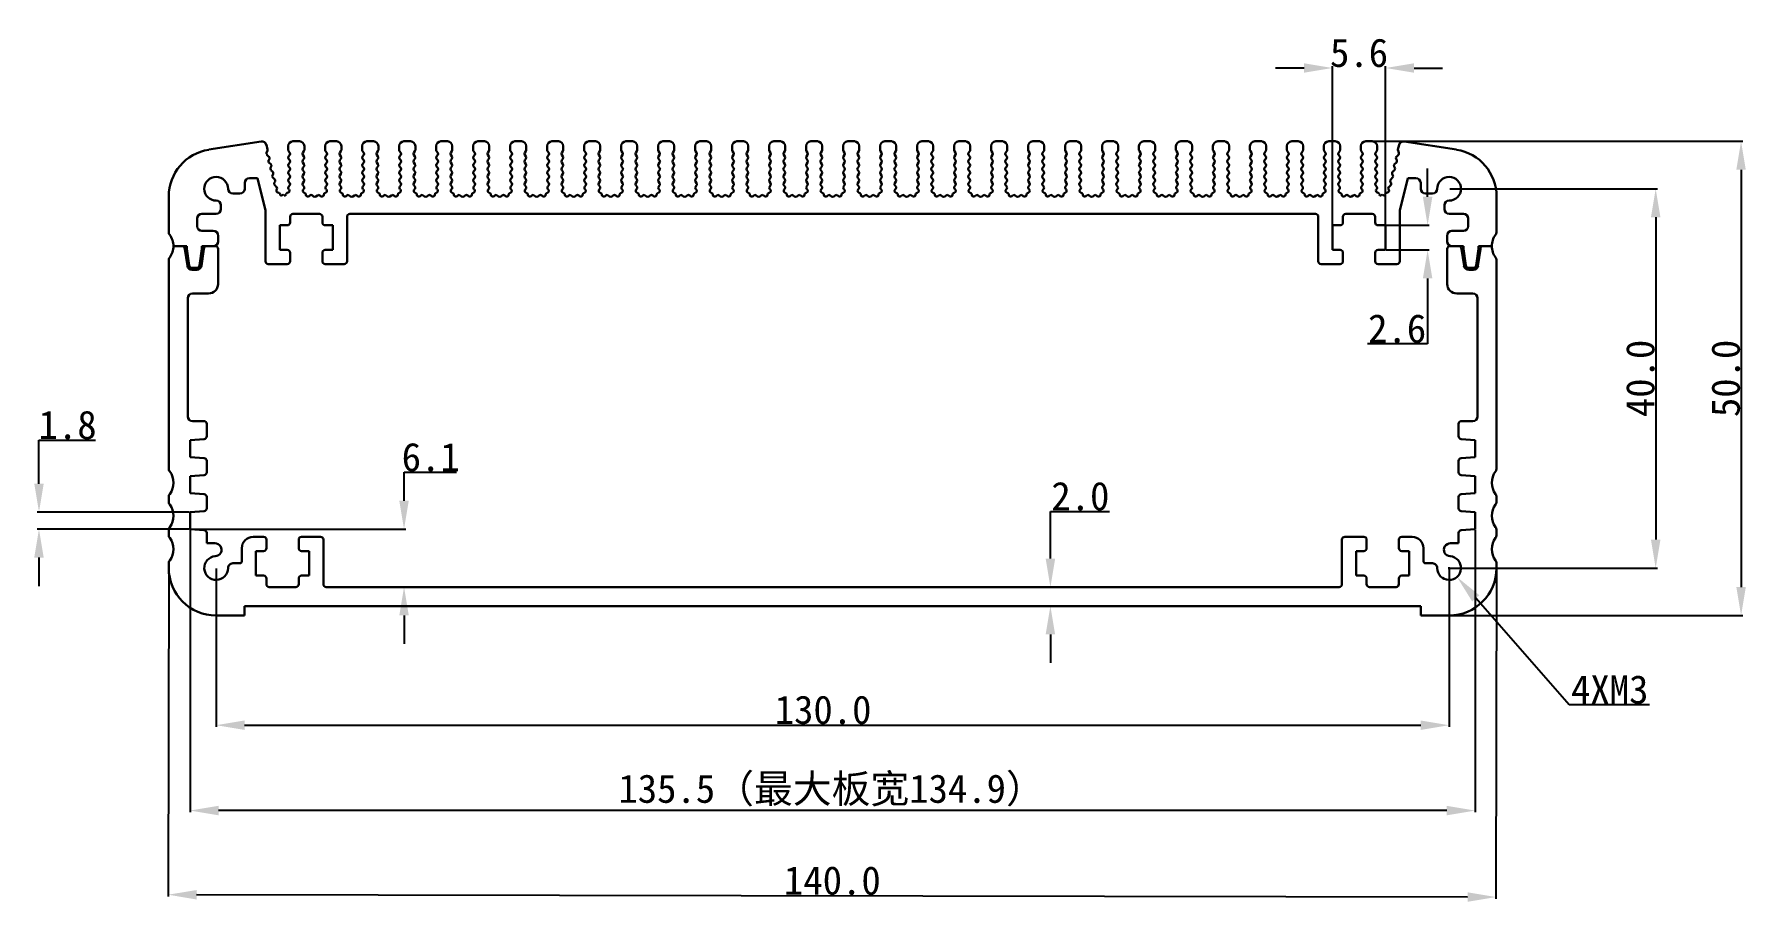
# Model space of a CAD drawing. Header units: inches. Extents: x 1076 to 1256, y 86 to 178.
import ezdxf

# ---------------------------------------------------------------- set-up
doc = ezdxf.new("R2010")
doc.units = ezdxf.units.IN
doc.header["$MEASUREMENT"] = 0
doc.layers.get('Defpoints').update_dxf_attribs({"color": 3, "lineweight": 5})
for name, color, linetype, lineweight in [('壳体层', 7, 'Continuous', 30), ('标注层', 7, 'Continuous', 5), ('槽宽标注', 30, 'Continuous', 5)]:
    doc.layers.add(name, color=color, linetype=linetype, lineweight=lineweight)
doc.styles.get("Standard").update_dxf_attribs({"font": 'simhei.ttf'})
doc.dimstyles.get("Standard").update_dxf_attribs({"dimtxt": 2.5, "dimasz": 2.5, "dimexe": 0.18, "dimexo": 0.0625, "dimgap": 0.09, "dimtad": 1, "dimtoh": 1, "dimdec": 1, "dimzin": 0, "dimdsep": 46, "dimtxsty": 'Standard', "dimcen": 0.09, "dimadec": 0, "dimazin": 0, "dimtfac": 1, "dimtdec": 1, "dimtofl": 0, "dimtmove": 0, "dimatfit": 3, "dimfxl": 1, "dimtolj": 1, "dimtzin": 0, "dimarcsym": 0})

msp = doc.modelspace()

# ---------------------------------------------------------------- blocks, each defined once
blk = doc.blocks.new('*D52')
at = {"layer": 'Defpoints', "color": 0, "transparency": 16777216}
for p in [(1216.51, 166.27), (1224.39, 116.27), (1255.74, 116.27)]:
    blk.add_point(p, dxfattribs=at)
at = {"layer": '标注层', "color": 0, "lineweight": -2, "transparency": 16777216}
for p, q in [((1216.58, 166.27), (1255.92, 166.27)), ((1255.74, 163.27), (1255.74, 119.27)), ((1224.45, 116.27), (1255.92, 116.27))]:
    blk.add_line(p, q, dxfattribs=at)
at = {"layer": '标注层', "color": 0, "transparency": 16777216}
for points in [[(1255.24, 163.27), (1256.24, 163.27), (1255.74, 166.27)], [(1255.24, 119.27), (1256.24, 119.27), (1255.74, 116.27)]]:
    blk.add_solid(points, dxfattribs=at)
at = {"layer": '标注层', "color": 0, "transparency": 16777216, "insert": (1254.13, 141.27), "char_height": 3, "attachment_point": 5, "rotation": 90}
blk.add_mtext('\\A1;50.0', dxfattribs=at)
blk = doc.blocks.new('*D53')
at = {"layer": 'Defpoints', "color": 0, "transparency": 16777216}
for p in [(1224.96, 161.27), (1224.96, 121.27), (1246.74, 121.27)]:
    blk.add_point(p, dxfattribs=at)
at = {"layer": '标注层', "color": 0, "lineweight": -2, "transparency": 16777216}
for p, q in [((1225.03, 161.27), (1246.92, 161.27)), ((1246.74, 158.27), (1246.74, 124.27)), ((1225.03, 121.27), (1246.92, 121.27))]:
    blk.add_line(p, q, dxfattribs=at)
at = {"layer": '标注层', "color": 0, "transparency": 16777216}
for points in [[(1246.24, 158.27), (1247.24, 158.27), (1246.74, 161.27)], [(1246.24, 124.27), (1247.24, 124.27), (1246.74, 121.27)]]:
    blk.add_solid(points, dxfattribs=at)
at = {"layer": '标注层', "color": 0, "transparency": 16777216, "insert": (1245.13, 141.27), "char_height": 3, "attachment_point": 5, "rotation": 90}
blk.add_mtext('\\A1;40.0', dxfattribs=at)
blk = doc.blocks.new('*D54')
at = {"layer": 'Defpoints', "color": 0, "transparency": 16777216}
for p in [(1076.28, 127.17), (1092.21, 127.17), (1092.21, 125.37)]:
    blk.add_point(p, dxfattribs=at)
at = {"layer": '标注层', "color": 0, "lineweight": -2, "transparency": 16777216}
for p, q in [((1076.28, 130.17), (1076.28, 134.76)), ((1076.28, 134.76), (1082.23, 134.76)), ((1092.15, 127.17), (1076.1, 127.17)), ((1092.15, 125.37), (1076.1, 125.37)), ((1076.28, 122.37), (1076.28, 119.37))]:
    blk.add_line(p, q, dxfattribs=at)
at = {"layer": '标注层', "color": 0, "transparency": 16777216}
for points in [[(1075.78, 130.17), (1076.78, 130.17), (1076.28, 127.17)], [(1075.78, 122.37), (1076.78, 122.37), (1076.28, 125.37)]]:
    blk.add_solid(points, dxfattribs=at)
at = {"layer": '标注层', "color": 0, "transparency": 16777216, "insert": (1079.3, 136.35), "char_height": 3, "attachment_point": 5}
blk.add_mtext('\\A1;1.8', dxfattribs=at)
blk = doc.blocks.new('*D55')
at = {"layer": 'Defpoints', "color": 0, "transparency": 16777216}
for p in [(1094.96, 121.27), (1224.96, 121.27), (1224.96, 104.7)]:
    blk.add_point(p, dxfattribs=at)
at = {"layer": '标注层', "color": 0, "lineweight": -2, "transparency": 16777216}
for p, q in [((1094.96, 121.21), (1094.96, 104.52)), ((1224.96, 121.21), (1224.96, 104.52)), ((1097.96, 104.7), (1221.96, 104.7))]:
    blk.add_line(p, q, dxfattribs=at)
at = {"layer": '标注层', "color": 0, "transparency": 16777216}
for points in [[(1097.96, 105.2), (1097.96, 104.2), (1094.96, 104.7)], [(1221.96, 105.2), (1221.96, 104.2), (1224.96, 104.7)]]:
    blk.add_solid(points, dxfattribs=at)
at = {"layer": '标注层', "color": 0, "transparency": 16777216, "insert": (1158.95, 106.31), "char_height": 3, "attachment_point": 5}
blk.add_mtext('\\A1;130.0', dxfattribs=at)
blk = doc.blocks.new('*D56')
at = {"layer": 'Defpoints', "color": 0, "transparency": 16777216}
for p in [(1092.21, 125.37), (1227.71, 125.37), (1092.21, 95.7)]:
    blk.add_point(p, dxfattribs=at)
at = {"layer": '槽宽标注', "color": 0, "lineweight": -2, "transparency": 16777216}
for p, q in [((1092.21, 125.31), (1092.21, 95.52)), ((1227.71, 125.31), (1227.71, 95.52)), ((1224.71, 95.7), (1095.21, 95.7))]:
    blk.add_line(p, q, dxfattribs=at)
at = {"layer": '槽宽标注', "color": 0, "transparency": 16777216}
for points in [[(1095.21, 96.2), (1095.21, 95.2), (1092.21, 95.7)], [(1224.71, 96.2), (1224.71, 95.2), (1227.71, 95.7)]]:
    blk.add_solid(points, dxfattribs=at)
at = {"layer": '槽宽标注', "color": 0, "transparency": 16777216, "insert": (1159.85, 97.82), "char_height": 3, "attachment_point": 5}
blk.add_mtext('\\A1;135.5（最大板宽134.9）', dxfattribs=at)
blk = doc.blocks.new('*D57')
at = {"layer": 'Defpoints', "color": 0, "transparency": 16777216}
for p in [(1089.96, 121.52), (1229.96, 121.27), (1089.9, 86.83)]:
    blk.add_point(p, dxfattribs=at)
at = {"layer": '标注层', "color": 0, "lineweight": -2, "transparency": 16777216}
for p, q in [((1089.96, 121.46), (1089.9, 86.65)), ((1229.96, 121.21), (1229.9, 86.4)), ((1226.9, 86.58), (1092.9, 86.82))]:
    blk.add_line(p, q, dxfattribs=at)
at = {"layer": '标注层', "color": 0, "transparency": 16777216}
for points in [[(1092.9, 87.32), (1092.9, 86.32), (1089.9, 86.83)], [(1226.9, 87.08), (1226.9, 86.08), (1229.9, 86.58)]]:
    blk.add_solid(points, dxfattribs=at)
at = {"layer": '标注层', "color": 0, "transparency": 16777216, "insert": (1159.93, 88.31), "char_height": 3, "attachment_point": 5, "rotation": 359.8977}
blk.add_mtext('\\A1;140.0', dxfattribs=at)
blk = doc.blocks.new('*D58')
at = {"layer": 'Defpoints', "color": 0, "transparency": 16777216}
for p in [(1224.96, 121.27), (1225.79, 120.33)]:
    blk.add_point(p, dxfattribs=at)
at = {"layer": '标注层', "color": 0, "lineweight": -2, "transparency": 16777216}
for p, q in [((1224.87, 121.27), (1225.05, 121.27)), ((1224.96, 121.18), (1224.96, 121.36)), ((1237.62, 106.86), (1227.77, 118.08)), ((1246.07, 106.86), (1237.62, 106.86))]:
    blk.add_line(p, q, dxfattribs=at)
at = {"layer": '标注层', "color": 0, "transparency": 16777216}
blk.add_solid([(1228.14, 118.41), (1227.39, 117.75), (1225.79, 120.33)], dxfattribs=at)
at = {"layer": '标注层', "color": 0, "transparency": 16777216, "insert": (1241.89, 108.45), "char_height": 3, "attachment_point": 5}
blk.add_mtext('\\A1;4XM3', dxfattribs=at)
blk = doc.blocks.new('*D59')
at = {"layer": 'Defpoints', "color": 0, "transparency": 16777216}
for p in [(1218.26, 174), (1212.66, 157.42), (1218.26, 157.42)]:
    blk.add_point(p, dxfattribs=at)
at = {"layer": '标注层', "color": 0, "lineweight": -2, "transparency": 16777216}
for p, q in [((1209.66, 174), (1206.66, 174)), ((1212.66, 157.48), (1212.66, 174.18)), ((1218.26, 157.48), (1218.26, 174.18)), ((1221.26, 174), (1224.26, 174))]:
    blk.add_line(p, q, dxfattribs=at)
at = {"layer": '标注层', "color": 0, "transparency": 16777216}
for points in [[(1209.66, 174.5), (1209.66, 173.5), (1212.66, 174)], [(1221.26, 174.5), (1221.26, 173.5), (1218.26, 174)]]:
    blk.add_solid(points, dxfattribs=at)
at = {"layer": '标注层', "color": 0, "transparency": 16777216, "insert": (1215.46, 175.59), "char_height": 3, "attachment_point": 5}
blk.add_mtext('\\A1;5.6', dxfattribs=at)
blk = doc.blocks.new('*D60')
at = {"layer": 'Defpoints', "color": 0, "transparency": 16777216}
for p in [(1218.26, 157.42), (1222.69, 157.42), (1218.26, 154.82)]:
    blk.add_point(p, dxfattribs=at)
at = {"layer": '标注层', "color": 0, "lineweight": -2, "transparency": 16777216}
for p, q in [((1222.69, 160.42), (1222.69, 163.42)), ((1218.33, 157.42), (1222.87, 157.42)), ((1218.33, 154.82), (1222.87, 154.82)), ((1222.69, 151.82), (1222.69, 144.92)), ((1222.69, 144.92), (1216.36, 144.92))]:
    blk.add_line(p, q, dxfattribs=at)
at = {"layer": '标注层', "color": 0, "transparency": 16777216}
for points in [[(1222.19, 160.42), (1223.19, 160.42), (1222.69, 157.42)], [(1222.19, 151.82), (1223.19, 151.82), (1222.69, 154.82)]]:
    blk.add_solid(points, dxfattribs=at)
at = {"layer": '标注层', "color": 0, "transparency": 16777216, "insert": (1219.48, 146.51), "char_height": 3, "attachment_point": 5}
blk.add_mtext('\\A1;2.6', dxfattribs=at)
blk = doc.blocks.new('*D61')
at = {"layer": 'Defpoints', "color": 0, "transparency": 16777216}
for p in [(1092.21, 125.37), (1106.56, 119.27), (1114.77, 119.27)]:
    blk.add_point(p, dxfattribs=at)
at = {"layer": '标注层', "color": 0, "linetype": 'Continuous', "lineweight": -2, "transparency": 16777216}
for p, q in [((1114.77, 128.37), (1114.77, 131.37)), ((1114.77, 131.37), (1120.3, 131.37)), ((1092.28, 125.37), (1114.95, 125.37)), ((1106.63, 119.27), (1114.95, 119.27)), ((1114.77, 116.27), (1114.77, 113.27))]:
    blk.add_line(p, q, dxfattribs=at)
at = {"layer": '标注层', "color": 0, "transparency": 16777216}
for points in [[(1114.27, 128.37), (1115.27, 128.37), (1114.77, 125.37)], [(1114.27, 116.27), (1115.27, 116.27), (1114.77, 119.27)]]:
    blk.add_solid(points, dxfattribs=at)
at = {"layer": '标注层', "color": 0, "transparency": 16777216, "insert": (1117.58, 132.96), "char_height": 3, "attachment_point": 5}
blk.add_mtext('\\A1;6.1', dxfattribs=at)
blk = doc.blocks.new('*D62')
at = {"layer": 'Defpoints', "color": 0, "transparency": 16777216}
for p in [(1184.13, 119.27), (1182.92, 117.27), (1184.13, 117.27)]:
    blk.add_point(p, dxfattribs=at)
at = {"layer": '标注层', "color": 0, "linetype": 'Continuous', "lineweight": -2, "transparency": 16777216}
for p, q in [((1182.92, 122.27), (1182.92, 127.23)), ((1182.92, 127.23), (1189.15, 127.23)), ((1184.07, 119.27), (1182.74, 119.27)), ((1184.07, 117.27), (1182.74, 117.27)), ((1182.92, 114.27), (1182.92, 111.27))]:
    blk.add_line(p, q, dxfattribs=at)
at = {"layer": '标注层', "color": 0, "transparency": 16777216}
for points in [[(1182.42, 122.27), (1183.42, 122.27), (1182.92, 119.27)], [(1182.42, 114.27), (1183.42, 114.27), (1182.92, 117.27)]]:
    blk.add_solid(points, dxfattribs=at)
at = {"layer": '标注层', "color": 0, "transparency": 16777216, "insert": (1186.08, 128.84), "char_height": 3, "attachment_point": 5}
blk.add_mtext('\\A1;2.0', dxfattribs=at)

# ---------------------------------------------------------------- dimensions: what is measured, and where the dimension line sits
at = {"layer": '标注层'}
for base, p1, p2, override, picture, middle in [((1218.26, 174), (1212.66, 157.42), (1218.26, 157.42), {"dimtxt": 3, "dimasz": 3}, '*D59', (1215.46, 174)), ((1224.96, 104.7), (1094.96, 121.27), (1224.96, 121.27), {"dimtxt": 3, "dimasz": 3, "dimtmove": 0}, '*D55', (1158.95, 104.7))]:
    dim = msp.add_linear_dim(base=base, p1=p1, p2=p2, dimstyle='Standard', override=override, dxfattribs=at)
    dim.commit()
    dim.dimension.update_dxf_attribs({"geometry": picture, "text_midpoint": middle, "dimtype": 160})
for base, p1, p2, angle, override, picture, middle, dimtype in [((1255.74, 116.27), (1216.51, 166.27), (1224.39, 116.27), 90, {"dimtxt": 3, "dimasz": 3, "dimtmove": 0}, '*D52', (1255.74, 141.27), 160), ((1222.69, 157.42), (1218.26, 154.82), (1218.26, 157.42), 90, {"dimtxt": 3, "dimasz": 3}, '*D60', (1219.48, 144.92), 160), ((1076.28, 127.17), (1092.21, 125.37), (1092.21, 127.17), 90, {"dimtxt": 3, "dimasz": 3}, '*D54', (1079.3, 134.76), 160), ((1114.77, 119.27), (1092.21, 125.37), (1106.56, 119.27), 90, {"dimtxt": 3, "dimasz": 3, "dimfxl": 0.3, "dimarcsym": 1}, '*D61', (1117.58, 131.37), 160), ((1182.92, 117.27), (1184.13, 119.27), (1184.13, 117.27), 90, {"dimtxt": 3, "dimasz": 3, "dimfxl": 0.3, "dimarcsym": 1}, '*D62', (1186.08, 127.23), 160), ((1089.9, 86.83), (1229.96, 121.27), (1089.96, 121.52), 179.8977, {"dimtxt": 3, "dimasz": 3, "dimtmove": 0}, '*D57', (1159.92, 86.7), 161)]:
    dim = msp.add_linear_dim(base=base, p1=p1, p2=p2, angle=angle, dimstyle='Standard', override=override, dxfattribs=at)
    dim.commit()
    dim.dimension.update_dxf_attribs({"geometry": picture, "text_midpoint": middle, "dimtype": dimtype})
dim = msp.add_linear_dim(base=(1246.74, 121.27), p1=(1224.96, 161.27), p2=(1224.96, 121.27), angle=90, dimstyle='Standard', override={"dimtxt": 3, "dimasz": 3, "dimtmove": 0}, dxfattribs=at)
dim.commit()
dim.dimension.update_dxf_attribs({"geometry": '*D53', "text_midpoint": (1245.13, 141.27)})
dim = msp.add_radius_dim(center=(1224.96, 121.27), mpoint=(1225.79, 120.33), text='4XM3', dimstyle='Standard', override={"dimtxt": 3, "dimasz": 3}, dxfattribs=at)
dim.commit()
dim.dimension.update_dxf_attribs({"geometry": '*D58', "text_midpoint": (1241.89, 106.86), "dimtype": 164})
at = {"layer": '槽宽标注'}
dim = msp.add_linear_dim(base=(1092.21, 95.7), p1=(1227.71, 125.37), p2=(1092.21, 125.37), text='<>（最大板宽134.9）', dimstyle='Standard', override={"dimtxt": 3, "dimasz": 3, "dimtmove": 0}, dxfattribs=at)
dim.commit()
dim.dimension.update_dxf_attribs({"geometry": '*D56', "text_midpoint": (1159.85, 95.7), "dimtype": 160})

# ---------------------------------------------------------------- linework, layer by layer
at = {"layer": '壳体层', "lineweight": 30}
for p, q in [((1094.18, 165.39), (1099.71, 166.26)), ((1103.06, 166.27), (1103.76, 166.27)), ((1106.96, 166.27), (1107.66, 166.27)), ((1110.86, 166.27), (1111.56, 166.27)), ((1114.76, 166.27), (1115.46, 166.27)), ((1118.66, 166.27), (1119.36, 166.27)), ((1122.56, 166.27), (1123.26, 166.27)), ((1126.46, 166.27), (1127.16, 166.27)), ((1130.36, 166.27), (1131.06, 166.27)), ((1134.26, 166.27), (1134.96, 166.27)), ((1138.16, 166.27), (1138.86, 166.27)), ((1142.06, 166.27), (1142.76, 166.27)), ((1145.96, 166.27), (1146.66, 166.27)), ((1149.86, 166.27), (1150.56, 166.27)), ((1153.76, 166.27), (1154.46, 166.27)), ((1157.66, 166.27), (1158.36, 166.27)), ((1161.56, 166.27), (1162.26, 166.27)), ((1165.46, 166.27), (1166.16, 166.27)), ((1169.36, 166.27), (1170.06, 166.27)), ((1173.26, 166.27), (1173.96, 166.27)), ((1177.16, 166.27), (1177.86, 166.27)), ((1181.06, 166.27), (1181.76, 166.27)), ((1184.96, 166.27), (1185.66, 166.27)), ((1188.86, 166.27), (1189.56, 166.27)), ((1192.76, 166.27), (1193.46, 166.27)), ((1196.66, 166.27), (1197.36, 166.27)), ((1200.56, 166.27), (1201.26, 166.27)), ((1204.46, 166.27), (1205.16, 166.27)), ((1208.36, 166.27), (1209.06, 166.27)), ((1212.26, 166.27), (1212.96, 166.27)), ((1216.16, 166.27), (1216.86, 166.27)), ((1220.22, 166.26), (1225.75, 165.39)), ((1100.25, 165.9), (1100.37, 165.41)), ((1100.36, 165.29), (1100.28, 165.07)), ((1100.32, 164.86), (1100.53, 164.65)), ((1100.57, 164.42), (1100.5, 164.28)), ((1102.56, 165.35), (1102.56, 165.77)), ((1102.72, 165.07), (1102.6, 165.23)), ((1102.6, 164.67), (1102.72, 164.83)), ((1102.72, 164.27), (1102.6, 164.43)), ((1104.22, 165.23), (1104.1, 165.07)), ((1104.1, 164.83), (1104.22, 164.67)), ((1104.22, 164.43), (1104.1, 164.27)), ((1104.26, 165.77), (1104.26, 165.35)), ((1106.46, 165.35), (1106.46, 165.77)), ((1106.62, 165.07), (1106.5, 165.23)), ((1106.5, 164.67), (1106.62, 164.83)), ((1106.62, 164.27), (1106.5, 164.43)), ((1108.12, 165.23), (1108, 165.07)), ((1108, 164.83), (1108.12, 164.67)), ((1108.12, 164.43), (1108, 164.27)), ((1108.16, 165.77), (1108.16, 165.35)), ((1110.36, 165.35), (1110.36, 165.77)), ((1110.52, 165.07), (1110.4, 165.23)), ((1110.4, 164.67), (1110.52, 164.83)), ((1110.52, 164.27), (1110.4, 164.43)), ((1112.02, 165.23), (1111.9, 165.07)), ((1111.9, 164.83), (1112.02, 164.67)), ((1112.02, 164.43), (1111.9, 164.27)), ((1112.06, 165.77), (1112.06, 165.35)), ((1114.26, 165.35), (1114.26, 165.77)), ((1114.42, 165.07), (1114.3, 165.23)), ((1114.3, 164.67), (1114.42, 164.83)), ((1114.42, 164.27), (1114.3, 164.43)), ((1115.92, 165.23), (1115.8, 165.07)), ((1115.8, 164.83), (1115.92, 164.67)), ((1115.92, 164.43), (1115.8, 164.27)), ((1115.96, 165.77), (1115.96, 165.35)), ((1118.16, 165.35), (1118.16, 165.77)), ((1118.32, 165.07), (1118.2, 165.23)), ((1118.2, 164.67), (1118.32, 164.83)), ((1118.32, 164.27), (1118.2, 164.43)), ((1119.82, 165.23), (1119.7, 165.07)), ((1119.7, 164.83), (1119.82, 164.67)), ((1119.82, 164.43), (1119.7, 164.27)), ((1119.86, 165.77), (1119.86, 165.35)), ((1122.06, 165.35), (1122.06, 165.77)), ((1122.22, 165.07), (1122.1, 165.23)), ((1122.1, 164.67), (1122.22, 164.83)), ((1122.22, 164.27), (1122.1, 164.43)), ((1123.72, 165.23), (1123.6, 165.07)), ((1123.6, 164.83), (1123.72, 164.67)), ((1123.72, 164.43), (1123.6, 164.27)), ((1123.76, 165.77), (1123.76, 165.35)), ((1125.96, 165.35), (1125.96, 165.77)), ((1126.12, 165.07), (1126, 165.23)), ((1126, 164.67), (1126.12, 164.83)), ((1126.12, 164.27), (1126, 164.43)), ((1127.62, 165.23), (1127.5, 165.07)), ((1127.5, 164.83), (1127.62, 164.67)), ((1127.62, 164.43), (1127.5, 164.27)), ((1127.66, 165.77), (1127.66, 165.35)), ((1129.86, 165.35), (1129.86, 165.77)), ((1130.02, 165.07), (1129.9, 165.23)), ((1129.9, 164.67), (1130.02, 164.83)), ((1130.02, 164.27), (1129.9, 164.43)), ((1131.52, 165.23), (1131.4, 165.07)), ((1131.4, 164.83), (1131.52, 164.67)), ((1131.52, 164.43), (1131.4, 164.27)), ((1131.56, 165.77), (1131.56, 165.35)), ((1133.76, 165.35), (1133.76, 165.77)), ((1133.92, 165.07), (1133.8, 165.23)), ((1133.8, 164.67), (1133.92, 164.83)), ((1133.92, 164.27), (1133.8, 164.43)), ((1135.42, 165.23), (1135.3, 165.07)), ((1135.3, 164.83), (1135.42, 164.67)), ((1135.42, 164.43), (1135.3, 164.27)), ((1135.46, 165.77), (1135.46, 165.35)), ((1137.66, 165.35), (1137.66, 165.77)), ((1137.82, 165.07), (1137.7, 165.23)), ((1137.7, 164.67), (1137.82, 164.83)), ((1137.82, 164.27), (1137.7, 164.43)), ((1139.32, 165.23), (1139.2, 165.07)), ((1139.2, 164.83), (1139.32, 164.67)), ((1139.32, 164.43), (1139.2, 164.27)), ((1139.36, 165.77), (1139.36, 165.35)), ((1141.56, 165.35), (1141.56, 165.77)), ((1141.72, 165.07), (1141.6, 165.23)), ((1141.6, 164.67), (1141.72, 164.83)), ((1141.72, 164.27), (1141.6, 164.43)), ((1143.22, 165.23), (1143.1, 165.07)), ((1143.1, 164.83), (1143.22, 164.67)), ((1143.22, 164.43), (1143.1, 164.27)), ((1143.26, 165.77), (1143.26, 165.35)), ((1145.46, 165.35), (1145.46, 165.77)), ((1145.62, 165.07), (1145.5, 165.23)), ((1145.5, 164.67), (1145.62, 164.83)), ((1145.62, 164.27), (1145.5, 164.43)), ((1147.12, 165.23), (1147, 165.07)), ((1147, 164.83), (1147.12, 164.67)), ((1147.12, 164.43), (1147, 164.27)), ((1147.16, 165.77), (1147.16, 165.35)), ((1149.36, 165.35), (1149.36, 165.77)), ((1149.52, 165.07), (1149.4, 165.23)), ((1149.4, 164.67), (1149.52, 164.83)), ((1149.52, 164.27), (1149.4, 164.43)), ((1151.02, 165.23), (1150.9, 165.07)), ((1150.9, 164.83), (1151.02, 164.67)), ((1151.02, 164.43), (1150.9, 164.27)), ((1151.06, 165.77), (1151.06, 165.35)), ((1153.26, 165.35), (1153.26, 165.77)), ((1153.42, 165.07), (1153.3, 165.23)), ((1153.3, 164.67), (1153.42, 164.83)), ((1153.42, 164.27), (1153.3, 164.43)), ((1154.92, 165.23), (1154.8, 165.07)), ((1154.8, 164.83), (1154.92, 164.67)), ((1154.92, 164.43), (1154.8, 164.27)), ((1154.96, 165.77), (1154.96, 165.35)), ((1157.16, 165.35), (1157.16, 165.77)), ((1157.32, 165.07), (1157.2, 165.23)), ((1157.2, 164.67), (1157.32, 164.83)), ((1157.32, 164.27), (1157.2, 164.43)), ((1158.82, 165.23), (1158.7, 165.07)), ((1158.7, 164.83), (1158.82, 164.67)), ((1158.82, 164.43), (1158.7, 164.27)), ((1158.86, 165.77), (1158.86, 165.35)), ((1161.06, 165.35), (1161.06, 165.77)), ((1161.22, 165.07), (1161.1, 165.23)), ((1161.1, 164.67), (1161.22, 164.83)), ((1161.22, 164.27), (1161.1, 164.43)), ((1162.72, 165.23), (1162.6, 165.07)), ((1162.6, 164.83), (1162.72, 164.67)), ((1162.72, 164.43), (1162.6, 164.27)), ((1162.76, 165.77), (1162.76, 165.35)), ((1164.96, 165.35), (1164.96, 165.77)), ((1165.12, 165.07), (1165, 165.23)), ((1165, 164.67), (1165.12, 164.83)), ((1165.12, 164.27), (1165, 164.43)), ((1166.62, 165.23), (1166.5, 165.07)), ((1166.5, 164.83), (1166.62, 164.67)), ((1166.62, 164.43), (1166.5, 164.27)), ((1166.66, 165.77), (1166.66, 165.35)), ((1168.86, 165.35), (1168.86, 165.77)), ((1169.02, 165.07), (1168.9, 165.23)), ((1168.9, 164.67), (1169.02, 164.83)), ((1169.02, 164.27), (1168.9, 164.43)), ((1170.52, 165.23), (1170.4, 165.07)), ((1170.4, 164.83), (1170.52, 164.67)), ((1170.52, 164.43), (1170.4, 164.27)), ((1170.56, 165.77), (1170.56, 165.35)), ((1172.76, 165.35), (1172.76, 165.77)), ((1172.92, 165.07), (1172.8, 165.23)), ((1172.8, 164.67), (1172.92, 164.83)), ((1172.92, 164.27), (1172.8, 164.43)), ((1174.42, 165.23), (1174.3, 165.07)), ((1174.3, 164.83), (1174.42, 164.67)), ((1174.42, 164.43), (1174.3, 164.27)), ((1174.46, 165.77), (1174.46, 165.35)), ((1176.66, 165.35), (1176.66, 165.77)), ((1176.82, 165.07), (1176.7, 165.23)), ((1176.7, 164.67), (1176.82, 164.83)), ((1176.82, 164.27), (1176.7, 164.43)), ((1178.32, 165.23), (1178.2, 165.07)), ((1178.2, 164.83), (1178.32, 164.67)), ((1178.32, 164.43), (1178.2, 164.27)), ((1178.36, 165.77), (1178.36, 165.35)), ((1180.56, 165.35), (1180.56, 165.77)), ((1180.72, 165.07), (1180.6, 165.23)), ((1180.6, 164.67), (1180.72, 164.83)), ((1180.72, 164.27), (1180.6, 164.43)), ((1182.22, 165.23), (1182.1, 165.07)), ((1182.1, 164.83), (1182.22, 164.67)), ((1182.22, 164.43), (1182.1, 164.27)), ((1182.26, 165.77), (1182.26, 165.35)), ((1184.46, 165.35), (1184.46, 165.77)), ((1184.62, 165.07), (1184.5, 165.23)), ((1184.5, 164.67), (1184.62, 164.83)), ((1184.62, 164.27), (1184.5, 164.43)), ((1186.12, 165.23), (1186, 165.07)), ((1186, 164.83), (1186.12, 164.67)), ((1186.12, 164.43), (1186, 164.27)), ((1186.16, 165.77), (1186.16, 165.35)), ((1188.36, 165.35), (1188.36, 165.77)), ((1188.52, 165.07), (1188.4, 165.23)), ((1188.4, 164.67), (1188.52, 164.83)), ((1188.52, 164.27), (1188.4, 164.43)), ((1190.02, 165.23), (1189.9, 165.07)), ((1189.9, 164.83), (1190.02, 164.67)), ((1190.02, 164.43), (1189.9, 164.27)), ((1190.06, 165.77), (1190.06, 165.35)), ((1192.26, 165.35), (1192.26, 165.77)), ((1192.42, 165.07), (1192.3, 165.23)), ((1192.3, 164.67), (1192.42, 164.83)), ((1192.42, 164.27), (1192.3, 164.43)), ((1193.92, 165.23), (1193.8, 165.07)), ((1193.8, 164.83), (1193.92, 164.67)), ((1193.92, 164.43), (1193.8, 164.27)), ((1193.96, 165.77), (1193.96, 165.35)), ((1196.16, 165.35), (1196.16, 165.77)), ((1196.32, 165.07), (1196.2, 165.23)), ((1196.2, 164.67), (1196.32, 164.83)), ((1196.32, 164.27), (1196.2, 164.43)), ((1197.82, 165.23), (1197.7, 165.07)), ((1197.7, 164.83), (1197.82, 164.67)), ((1197.82, 164.43), (1197.7, 164.27)), ((1197.86, 165.77), (1197.86, 165.35)), ((1200.06, 165.35), (1200.06, 165.77)), ((1200.22, 165.07), (1200.1, 165.23)), ((1200.1, 164.67), (1200.22, 164.83)), ((1200.22, 164.27), (1200.1, 164.43)), ((1201.72, 165.23), (1201.6, 165.07)), ((1201.6, 164.83), (1201.72, 164.67)), ((1201.72, 164.43), (1201.6, 164.27)), ((1201.76, 165.77), (1201.76, 165.35)), ((1203.96, 165.35), (1203.96, 165.77)), ((1204.12, 165.07), (1204, 165.23)), ((1204, 164.67), (1204.12, 164.83)), ((1204.12, 164.27), (1204, 164.43)), ((1205.62, 165.23), (1205.5, 165.07)), ((1205.5, 164.83), (1205.62, 164.67)), ((1205.62, 164.43), (1205.5, 164.27)), ((1205.66, 165.77), (1205.66, 165.35)), ((1207.86, 165.35), (1207.86, 165.77)), ((1208.02, 165.07), (1207.9, 165.23)), ((1207.9, 164.67), (1208.02, 164.83)), ((1208.02, 164.27), (1207.9, 164.43)), ((1209.52, 165.23), (1209.4, 165.07)), ((1209.4, 164.83), (1209.52, 164.67)), ((1209.52, 164.43), (1209.4, 164.27)), ((1209.56, 165.77), (1209.56, 165.35)), ((1211.76, 165.35), (1211.76, 165.77)), ((1211.92, 165.07), (1211.8, 165.23)), ((1211.8, 164.67), (1211.92, 164.83)), ((1211.92, 164.27), (1211.8, 164.43)), ((1213.42, 165.23), (1213.3, 165.07)), ((1213.3, 164.83), (1213.42, 164.67)), ((1213.42, 164.43), (1213.3, 164.27)), ((1213.46, 165.77), (1213.46, 165.35)), ((1215.66, 165.35), (1215.66, 165.77)), ((1215.82, 165.07), (1215.7, 165.23)), ((1215.7, 164.67), (1215.82, 164.83)), ((1215.82, 164.27), (1215.7, 164.43)), ((1217.32, 165.23), (1217.2, 165.07)), ((1217.2, 164.83), (1217.32, 164.67)), ((1217.32, 164.43), (1217.2, 164.27)), ((1217.36, 165.77), (1217.36, 165.35)), ((1219.43, 164.28), (1219.36, 164.42)), ((1219.4, 164.65), (1219.61, 164.86)), ((1219.56, 165.41), (1219.68, 165.9)), ((1219.65, 165.07), (1219.57, 165.29)), ((1100.53, 164.04), (1100.73, 163.85)), ((1100.77, 163.62), (1100.7, 163.48)), ((1100.73, 163.24), (1100.93, 163.05)), ((1100.97, 162.82), (1100.89, 162.68)), ((1100.93, 162.44), (1101.13, 162.25)), ((1102.6, 163.87), (1102.72, 164.03)), ((1102.72, 163.47), (1102.6, 163.63)), ((1102.6, 163.07), (1102.72, 163.23)), ((1102.72, 162.67), (1102.6, 162.83)), ((1102.6, 162.27), (1102.72, 162.43)), ((1104.1, 164.03), (1104.22, 163.87)), ((1104.22, 163.63), (1104.1, 163.47)), ((1104.1, 163.23), (1104.22, 163.07)), ((1104.22, 162.83), (1104.1, 162.67)), ((1104.1, 162.43), (1104.22, 162.27)), ((1106.5, 163.87), (1106.62, 164.03)), ((1106.62, 163.47), (1106.5, 163.63)), ((1106.5, 163.07), (1106.62, 163.23)), ((1106.62, 162.67), (1106.5, 162.83)), ((1106.5, 162.27), (1106.62, 162.43)), ((1108, 164.03), (1108.12, 163.87)), ((1108.12, 163.63), (1108, 163.47)), ((1108, 163.23), (1108.12, 163.07)), ((1108.12, 162.83), (1108, 162.67)), ((1108, 162.43), (1108.12, 162.27)), ((1110.4, 163.87), (1110.52, 164.03)), ((1110.52, 163.47), (1110.4, 163.63)), ((1110.4, 163.07), (1110.52, 163.23)), ((1110.52, 162.67), (1110.4, 162.83)), ((1110.4, 162.27), (1110.52, 162.43)), ((1111.9, 164.03), (1112.02, 163.87)), ((1112.02, 163.63), (1111.9, 163.47)), ((1111.9, 163.23), (1112.02, 163.07)), ((1112.02, 162.83), (1111.9, 162.67)), ((1111.9, 162.43), (1112.02, 162.27)), ((1114.3, 163.87), (1114.42, 164.03)), ((1114.42, 163.47), (1114.3, 163.63)), ((1114.3, 163.07), (1114.42, 163.23)), ((1114.42, 162.67), (1114.3, 162.83)), ((1114.3, 162.27), (1114.42, 162.43)), ((1115.8, 164.03), (1115.92, 163.87)), ((1115.92, 163.63), (1115.8, 163.47)), ((1115.8, 163.23), (1115.92, 163.07)), ((1115.92, 162.83), (1115.8, 162.67)), ((1115.8, 162.43), (1115.92, 162.27)), ((1118.2, 163.87), (1118.32, 164.03)), ((1118.32, 163.47), (1118.2, 163.63)), ((1118.2, 163.07), (1118.32, 163.23)), ((1118.32, 162.67), (1118.2, 162.83)), ((1118.2, 162.27), (1118.32, 162.43)), ((1119.7, 164.03), (1119.82, 163.87)), ((1119.82, 163.63), (1119.7, 163.47)), ((1119.7, 163.23), (1119.82, 163.07)), ((1119.82, 162.83), (1119.7, 162.67)), ((1119.7, 162.43), (1119.82, 162.27)), ((1122.1, 163.87), (1122.22, 164.03)), ((1122.22, 163.47), (1122.1, 163.63)), ((1122.1, 163.07), (1122.22, 163.23)), ((1122.22, 162.67), (1122.1, 162.83)), ((1122.1, 162.27), (1122.22, 162.43)), ((1123.6, 164.03), (1123.72, 163.87)), ((1123.72, 163.63), (1123.6, 163.47)), ((1123.6, 163.23), (1123.72, 163.07)), ((1123.72, 162.83), (1123.6, 162.67)), ((1123.6, 162.43), (1123.72, 162.27)), ((1126, 163.87), (1126.12, 164.03)), ((1126.12, 163.47), (1126, 163.63)), ((1126, 163.07), (1126.12, 163.23)), ((1126.12, 162.67), (1126, 162.83)), ((1126, 162.27), (1126.12, 162.43)), ((1127.5, 164.03), (1127.62, 163.87)), ((1127.62, 163.63), (1127.5, 163.47)), ((1127.5, 163.23), (1127.62, 163.07)), ((1127.62, 162.83), (1127.5, 162.67)), ((1127.5, 162.43), (1127.62, 162.27)), ((1129.9, 163.87), (1130.02, 164.03)), ((1130.02, 163.47), (1129.9, 163.63)), ((1129.9, 163.07), (1130.02, 163.23)), ((1130.02, 162.67), (1129.9, 162.83)), ((1129.9, 162.27), (1130.02, 162.43)), ((1131.4, 164.03), (1131.52, 163.87)), ((1131.52, 163.63), (1131.4, 163.47)), ((1131.4, 163.23), (1131.52, 163.07)), ((1131.52, 162.83), (1131.4, 162.67)), ((1131.4, 162.43), (1131.52, 162.27)), ((1133.8, 163.87), (1133.92, 164.03)), ((1133.92, 163.47), (1133.8, 163.63)), ((1133.8, 163.07), (1133.92, 163.23)), ((1133.92, 162.67), (1133.8, 162.83)), ((1133.8, 162.27), (1133.92, 162.43)), ((1135.3, 164.03), (1135.42, 163.87)), ((1135.42, 163.63), (1135.3, 163.47)), ((1135.3, 163.23), (1135.42, 163.07)), ((1135.42, 162.83), (1135.3, 162.67)), ((1135.3, 162.43), (1135.42, 162.27)), ((1137.7, 163.87), (1137.82, 164.03)), ((1137.82, 163.47), (1137.7, 163.63)), ((1137.7, 163.07), (1137.82, 163.23)), ((1137.82, 162.67), (1137.7, 162.83)), ((1137.7, 162.27), (1137.82, 162.43)), ((1139.2, 164.03), (1139.32, 163.87)), ((1139.32, 163.63), (1139.2, 163.47)), ((1139.2, 163.23), (1139.32, 163.07)), ((1139.32, 162.83), (1139.2, 162.67)), ((1139.2, 162.43), (1139.32, 162.27)), ((1141.6, 163.87), (1141.72, 164.03)), ((1141.72, 163.47), (1141.6, 163.63)), ((1141.6, 163.07), (1141.72, 163.23)), ((1141.72, 162.67), (1141.6, 162.83)), ((1141.6, 162.27), (1141.72, 162.43)), ((1143.1, 164.03), (1143.22, 163.87)), ((1143.22, 163.63), (1143.1, 163.47)), ((1143.1, 163.23), (1143.22, 163.07)), ((1143.22, 162.83), (1143.1, 162.67)), ((1143.1, 162.43), (1143.22, 162.27)), ((1145.5, 163.87), (1145.62, 164.03)), ((1145.62, 163.47), (1145.5, 163.63)), ((1145.5, 163.07), (1145.62, 163.23)), ((1145.62, 162.67), (1145.5, 162.83)), ((1145.5, 162.27), (1145.62, 162.43)), ((1147, 164.03), (1147.12, 163.87)), ((1147.12, 163.63), (1147, 163.47)), ((1147, 163.23), (1147.12, 163.07)), ((1147.12, 162.83), (1147, 162.67)), ((1147, 162.43), (1147.12, 162.27)), ((1149.4, 163.87), (1149.52, 164.03)), ((1149.52, 163.47), (1149.4, 163.63)), ((1149.4, 163.07), (1149.52, 163.23)), ((1149.52, 162.67), (1149.4, 162.83)), ((1149.4, 162.27), (1149.52, 162.43)), ((1150.9, 164.03), (1151.02, 163.87)), ((1151.02, 163.63), (1150.9, 163.47)), ((1150.9, 163.23), (1151.02, 163.07)), ((1151.02, 162.83), (1150.9, 162.67)), ((1150.9, 162.43), (1151.02, 162.27)), ((1153.3, 163.87), (1153.42, 164.03)), ((1153.42, 163.47), (1153.3, 163.63)), ((1153.3, 163.07), (1153.42, 163.23)), ((1153.42, 162.67), (1153.3, 162.83)), ((1153.3, 162.27), (1153.42, 162.43)), ((1154.8, 164.03), (1154.92, 163.87)), ((1154.92, 163.63), (1154.8, 163.47)), ((1154.8, 163.23), (1154.92, 163.07)), ((1154.92, 162.83), (1154.8, 162.67)), ((1154.8, 162.43), (1154.92, 162.27)), ((1157.2, 163.87), (1157.32, 164.03)), ((1157.32, 163.47), (1157.2, 163.63)), ((1157.2, 163.07), (1157.32, 163.23)), ((1157.32, 162.67), (1157.2, 162.83)), ((1157.2, 162.27), (1157.32, 162.43)), ((1158.7, 164.03), (1158.82, 163.87)), ((1158.82, 163.63), (1158.7, 163.47)), ((1158.7, 163.23), (1158.82, 163.07)), ((1158.82, 162.83), (1158.7, 162.67)), ((1158.7, 162.43), (1158.82, 162.27)), ((1161.1, 163.87), (1161.22, 164.03)), ((1161.22, 163.47), (1161.1, 163.63)), ((1161.1, 163.07), (1161.22, 163.23)), ((1161.22, 162.67), (1161.1, 162.83)), ((1161.1, 162.27), (1161.22, 162.43)), ((1162.6, 164.03), (1162.72, 163.87)), ((1162.72, 163.63), (1162.6, 163.47)), ((1162.6, 163.23), (1162.72, 163.07)), ((1162.72, 162.83), (1162.6, 162.67)), ((1162.6, 162.43), (1162.72, 162.27)), ((1165, 163.87), (1165.12, 164.03)), ((1165.12, 163.47), (1165, 163.63)), ((1165, 163.07), (1165.12, 163.23)), ((1165.12, 162.67), (1165, 162.83)), ((1165, 162.27), (1165.12, 162.43)), ((1166.5, 164.03), (1166.62, 163.87)), ((1166.62, 163.63), (1166.5, 163.47)), ((1166.5, 163.23), (1166.62, 163.07)), ((1166.62, 162.83), (1166.5, 162.67)), ((1166.5, 162.43), (1166.62, 162.27)), ((1168.9, 163.87), (1169.02, 164.03)), ((1169.02, 163.47), (1168.9, 163.63)), ((1168.9, 163.07), (1169.02, 163.23)), ((1169.02, 162.67), (1168.9, 162.83)), ((1168.9, 162.27), (1169.02, 162.43)), ((1170.4, 164.03), (1170.52, 163.87)), ((1170.52, 163.63), (1170.4, 163.47)), ((1170.4, 163.23), (1170.52, 163.07)), ((1170.52, 162.83), (1170.4, 162.67)), ((1170.4, 162.43), (1170.52, 162.27)), ((1172.8, 163.87), (1172.92, 164.03)), ((1172.92, 163.47), (1172.8, 163.63)), ((1172.8, 163.07), (1172.92, 163.23)), ((1172.92, 162.67), (1172.8, 162.83)), ((1172.8, 162.27), (1172.92, 162.43)), ((1174.3, 164.03), (1174.42, 163.87)), ((1174.42, 163.63), (1174.3, 163.47)), ((1174.3, 163.23), (1174.42, 163.07)), ((1174.42, 162.83), (1174.3, 162.67)), ((1174.3, 162.43), (1174.42, 162.27)), ((1176.7, 163.87), (1176.82, 164.03)), ((1176.82, 163.47), (1176.7, 163.63)), ((1176.7, 163.07), (1176.82, 163.23)), ((1176.82, 162.67), (1176.7, 162.83)), ((1176.7, 162.27), (1176.82, 162.43)), ((1178.2, 164.03), (1178.32, 163.87)), ((1178.32, 163.63), (1178.2, 163.47)), ((1178.2, 163.23), (1178.32, 163.07)), ((1178.32, 162.83), (1178.2, 162.67)), ((1178.2, 162.43), (1178.32, 162.27)), ((1180.6, 163.87), (1180.72, 164.03)), ((1180.72, 163.47), (1180.6, 163.63)), ((1180.6, 163.07), (1180.72, 163.23)), ((1180.72, 162.67), (1180.6, 162.83)), ((1180.6, 162.27), (1180.72, 162.43)), ((1182.1, 164.03), (1182.22, 163.87)), ((1182.22, 163.63), (1182.1, 163.47)), ((1182.1, 163.23), (1182.22, 163.07)), ((1182.22, 162.83), (1182.1, 162.67)), ((1182.1, 162.43), (1182.22, 162.27)), ((1184.5, 163.87), (1184.62, 164.03)), ((1184.62, 163.47), (1184.5, 163.63)), ((1184.5, 163.07), (1184.62, 163.23)), ((1184.62, 162.67), (1184.5, 162.83)), ((1184.5, 162.27), (1184.62, 162.43)), ((1186, 164.03), (1186.12, 163.87)), ((1186.12, 163.63), (1186, 163.47)), ((1186, 163.23), (1186.12, 163.07)), ((1186.12, 162.83), (1186, 162.67)), ((1186, 162.43), (1186.12, 162.27)), ((1188.4, 163.87), (1188.52, 164.03)), ((1188.52, 163.47), (1188.4, 163.63)), ((1188.4, 163.07), (1188.52, 163.23)), ((1188.52, 162.67), (1188.4, 162.83)), ((1188.4, 162.27), (1188.52, 162.43)), ((1189.9, 164.03), (1190.02, 163.87)), ((1190.02, 163.63), (1189.9, 163.47)), ((1189.9, 163.23), (1190.02, 163.07)), ((1190.02, 162.83), (1189.9, 162.67)), ((1189.9, 162.43), (1190.02, 162.27)), ((1192.3, 163.87), (1192.42, 164.03)), ((1192.42, 163.47), (1192.3, 163.63)), ((1192.3, 163.07), (1192.42, 163.23)), ((1192.42, 162.67), (1192.3, 162.83)), ((1192.3, 162.27), (1192.42, 162.43)), ((1193.8, 164.03), (1193.92, 163.87)), ((1193.92, 163.63), (1193.8, 163.47)), ((1193.8, 163.23), (1193.92, 163.07)), ((1193.92, 162.83), (1193.8, 162.67)), ((1193.8, 162.43), (1193.92, 162.27)), ((1196.2, 163.87), (1196.32, 164.03)), ((1196.32, 163.47), (1196.2, 163.63)), ((1196.2, 163.07), (1196.32, 163.23)), ((1196.32, 162.67), (1196.2, 162.83)), ((1196.2, 162.27), (1196.32, 162.43)), ((1197.7, 164.03), (1197.82, 163.87)), ((1197.82, 163.63), (1197.7, 163.47)), ((1197.7, 163.23), (1197.82, 163.07)), ((1197.82, 162.83), (1197.7, 162.67)), ((1197.7, 162.43), (1197.82, 162.27)), ((1200.1, 163.87), (1200.22, 164.03)), ((1200.22, 163.47), (1200.1, 163.63)), ((1200.1, 163.07), (1200.22, 163.23)), ((1200.22, 162.67), (1200.1, 162.83)), ((1200.1, 162.27), (1200.22, 162.43)), ((1201.6, 164.03), (1201.72, 163.87)), ((1201.72, 163.63), (1201.6, 163.47)), ((1201.6, 163.23), (1201.72, 163.07)), ((1201.72, 162.83), (1201.6, 162.67)), ((1201.6, 162.43), (1201.72, 162.27)), ((1204, 163.87), (1204.12, 164.03)), ((1204.12, 163.47), (1204, 163.63)), ((1204, 163.07), (1204.12, 163.23)), ((1204.12, 162.67), (1204, 162.83)), ((1204, 162.27), (1204.12, 162.43)), ((1205.5, 164.03), (1205.62, 163.87)), ((1205.62, 163.63), (1205.5, 163.47)), ((1205.5, 163.23), (1205.62, 163.07)), ((1205.62, 162.83), (1205.5, 162.67)), ((1205.5, 162.43), (1205.62, 162.27)), ((1207.9, 163.87), (1208.02, 164.03)), ((1208.02, 163.47), (1207.9, 163.63)), ((1207.9, 163.07), (1208.02, 163.23)), ((1208.02, 162.67), (1207.9, 162.83)), ((1207.9, 162.27), (1208.02, 162.43)), ((1209.4, 164.03), (1209.52, 163.87)), ((1209.52, 163.63), (1209.4, 163.47)), ((1209.4, 163.23), (1209.52, 163.07)), ((1209.52, 162.83), (1209.4, 162.67)), ((1209.4, 162.43), (1209.52, 162.27)), ((1211.8, 163.87), (1211.92, 164.03)), ((1211.92, 163.47), (1211.8, 163.63)), ((1211.8, 163.07), (1211.92, 163.23)), ((1211.92, 162.67), (1211.8, 162.83)), ((1211.8, 162.27), (1211.92, 162.43)), ((1213.3, 164.03), (1213.42, 163.87)), ((1213.42, 163.63), (1213.3, 163.47)), ((1213.3, 163.23), (1213.42, 163.07)), ((1213.42, 162.83), (1213.3, 162.67)), ((1213.3, 162.43), (1213.42, 162.27)), ((1215.7, 163.87), (1215.82, 164.03)), ((1215.82, 163.47), (1215.7, 163.63)), ((1215.7, 163.07), (1215.82, 163.23)), ((1215.82, 162.67), (1215.7, 162.83)), ((1215.7, 162.27), (1215.82, 162.43)), ((1217.2, 164.03), (1217.32, 163.87)), ((1217.32, 163.63), (1217.2, 163.47)), ((1217.2, 163.23), (1217.32, 163.07)), ((1217.32, 162.83), (1217.2, 162.67)), ((1217.2, 162.43), (1217.32, 162.27)), ((1218.8, 162.25), (1219, 162.44)), ((1219.03, 162.68), (1218.96, 162.82)), ((1219, 163.05), (1219.2, 163.24)), ((1219.23, 163.48), (1219.16, 163.62)), ((1219.2, 163.85), (1219.4, 164.04)), ((1097.47, 160.77), (1096.71, 160.77)), ((1097.97, 161.89), (1097.97, 161.27)), ((1099.32, 162.39), (1098.47, 162.39)), ((1100.16, 158.99), (1099.32, 162.39)), ((1101.17, 162.02), (1101.09, 161.88)), ((1101.13, 161.64), (1101.33, 161.45)), ((1101.36, 161.22), (1101.33, 161.14)), ((1101.47, 160.87), (1101.58, 160.84)), ((1101.7, 160.68), (1101.7, 160.68)), ((1101.89, 160.57), (1102.01, 160.67)), ((1102.01, 160.67), (1102.14, 160.58)), ((1102.33, 160.68), (1102.33, 160.68)), ((1102.45, 160.84), (1102.54, 160.86)), ((1102.72, 161.87), (1102.6, 162.03)), ((1102.6, 161.47), (1102.72, 161.63)), ((1102.65, 161.18), (1102.6, 161.23)), ((1104.22, 162.03), (1104.1, 161.87)), ((1104.1, 161.63), (1104.21, 161.49)), ((1104.19, 161.23), (1104.15, 161.18)), ((1104.24, 160.84), (1104.28, 160.84)), ((1106.45, 160.84), (1106.48, 160.84)), ((1106.62, 161.87), (1106.5, 162.03)), ((1106.52, 161.49), (1106.62, 161.63)), ((1106.58, 161.18), (1106.54, 161.23)), ((1108.12, 162.03), (1108, 161.87)), ((1108, 161.63), (1108.11, 161.49)), ((1108.09, 161.23), (1108.05, 161.18)), ((1108.14, 160.84), (1108.18, 160.84)), ((1110.35, 160.84), (1110.38, 160.84)), ((1110.52, 161.87), (1110.4, 162.03)), ((1110.42, 161.49), (1110.52, 161.63)), ((1110.48, 161.18), (1110.44, 161.23)), ((1112.02, 162.03), (1111.9, 161.87)), ((1111.9, 161.63), (1112.01, 161.49)), ((1111.99, 161.23), (1111.95, 161.18)), ((1112.04, 160.84), (1112.08, 160.84)), ((1114.25, 160.84), (1114.28, 160.84)), ((1114.42, 161.87), (1114.3, 162.03)), ((1114.32, 161.49), (1114.42, 161.63)), ((1114.38, 161.18), (1114.34, 161.23)), ((1115.92, 162.03), (1115.8, 161.87)), ((1115.8, 161.63), (1115.91, 161.49)), ((1115.89, 161.23), (1115.85, 161.18)), ((1115.94, 160.84), (1115.98, 160.84)), ((1118.15, 160.84), (1118.18, 160.84)), ((1118.32, 161.87), (1118.2, 162.03)), ((1118.22, 161.49), (1118.32, 161.63)), ((1118.28, 161.18), (1118.24, 161.23)), ((1119.82, 162.03), (1119.7, 161.87)), ((1119.7, 161.63), (1119.81, 161.49)), ((1119.79, 161.23), (1119.75, 161.18)), ((1119.84, 160.84), (1119.88, 160.84)), ((1122.05, 160.84), (1122.08, 160.84)), ((1122.22, 161.87), (1122.1, 162.03)), ((1122.12, 161.49), (1122.22, 161.63)), ((1122.18, 161.18), (1122.14, 161.23)), ((1123.72, 162.03), (1123.6, 161.87)), ((1123.6, 161.63), (1123.71, 161.49)), ((1123.69, 161.23), (1123.65, 161.18)), ((1123.74, 160.84), (1123.78, 160.84)), ((1125.95, 160.84), (1125.98, 160.84)), ((1126.12, 161.87), (1126, 162.03)), ((1126.02, 161.49), (1126.12, 161.63)), ((1126.08, 161.18), (1126.04, 161.23)), ((1127.62, 162.03), (1127.5, 161.87)), ((1127.5, 161.63), (1127.61, 161.49)), ((1127.59, 161.23), (1127.55, 161.18)), ((1127.64, 160.84), (1127.68, 160.84)), ((1129.85, 160.84), (1129.88, 160.84)), ((1130.02, 161.87), (1129.9, 162.03)), ((1129.92, 161.49), (1130.02, 161.63)), ((1129.98, 161.18), (1129.94, 161.23)), ((1131.52, 162.03), (1131.4, 161.87)), ((1131.4, 161.63), (1131.51, 161.49)), ((1131.49, 161.23), (1131.45, 161.18)), ((1131.54, 160.84), (1131.58, 160.84)), ((1133.75, 160.84), (1133.78, 160.84)), ((1133.92, 161.87), (1133.8, 162.03)), ((1133.82, 161.49), (1133.92, 161.63)), ((1133.88, 161.18), (1133.84, 161.23)), ((1135.42, 162.03), (1135.3, 161.87)), ((1135.3, 161.63), (1135.41, 161.49)), ((1135.39, 161.23), (1135.35, 161.18)), ((1135.44, 160.84), (1135.48, 160.84)), ((1137.65, 160.84), (1137.68, 160.84)), ((1137.82, 161.87), (1137.7, 162.03)), ((1137.72, 161.49), (1137.82, 161.63)), ((1137.78, 161.18), (1137.74, 161.23)), ((1139.32, 162.03), (1139.2, 161.87)), ((1139.2, 161.63), (1139.31, 161.49)), ((1139.29, 161.23), (1139.25, 161.18)), ((1139.34, 160.84), (1139.38, 160.84)), ((1141.55, 160.84), (1141.58, 160.84)), ((1141.72, 161.87), (1141.6, 162.03)), ((1141.62, 161.49), (1141.72, 161.63)), ((1141.68, 161.18), (1141.64, 161.23)), ((1143.22, 162.03), (1143.1, 161.87)), ((1143.1, 161.63), (1143.21, 161.49)), ((1143.19, 161.23), (1143.15, 161.18)), ((1143.24, 160.84), (1143.28, 160.84)), ((1145.45, 160.84), (1145.48, 160.84)), ((1145.62, 161.87), (1145.5, 162.03)), ((1145.52, 161.49), (1145.62, 161.63)), ((1145.58, 161.18), (1145.54, 161.23)), ((1147.12, 162.03), (1147, 161.87)), ((1147, 161.63), (1147.11, 161.49)), ((1147.09, 161.23), (1147.05, 161.18)), ((1147.14, 160.84), (1147.18, 160.84)), ((1149.35, 160.84), (1149.38, 160.84)), ((1149.52, 161.87), (1149.4, 162.03)), ((1149.42, 161.49), (1149.52, 161.63)), ((1149.48, 161.18), (1149.44, 161.23)), ((1151.02, 162.03), (1150.9, 161.87)), ((1150.9, 161.63), (1151.01, 161.49)), ((1150.99, 161.23), (1150.95, 161.18)), ((1151.04, 160.84), (1151.08, 160.84)), ((1153.25, 160.84), (1153.28, 160.84)), ((1153.42, 161.87), (1153.3, 162.03)), ((1153.32, 161.49), (1153.42, 161.63)), ((1153.38, 161.18), (1153.34, 161.23)), ((1154.92, 162.03), (1154.8, 161.87)), ((1154.8, 161.63), (1154.91, 161.49)), ((1154.89, 161.23), (1154.85, 161.18)), ((1154.94, 160.84), (1154.98, 160.84)), ((1157.15, 160.84), (1157.18, 160.84)), ((1157.32, 161.87), (1157.2, 162.03)), ((1157.22, 161.49), (1157.32, 161.63)), ((1157.28, 161.18), (1157.24, 161.23)), ((1158.82, 162.03), (1158.7, 161.87)), ((1158.7, 161.63), (1158.81, 161.49)), ((1158.79, 161.23), (1158.75, 161.18)), ((1158.84, 160.84), (1158.88, 160.84)), ((1161.05, 160.84), (1161.08, 160.84)), ((1161.22, 161.87), (1161.1, 162.03)), ((1161.12, 161.49), (1161.22, 161.63)), ((1161.18, 161.18), (1161.14, 161.23)), ((1162.72, 162.03), (1162.6, 161.87)), ((1162.6, 161.63), (1162.71, 161.49)), ((1162.69, 161.23), (1162.65, 161.18)), ((1162.74, 160.84), (1162.78, 160.84)), ((1164.95, 160.84), (1164.98, 160.84)), ((1165.12, 161.87), (1165, 162.03)), ((1165.02, 161.49), (1165.12, 161.63)), ((1165.08, 161.18), (1165.04, 161.23)), ((1166.62, 162.03), (1166.5, 161.87)), ((1166.5, 161.63), (1166.61, 161.49)), ((1166.59, 161.23), (1166.55, 161.18)), ((1166.64, 160.84), (1166.68, 160.84)), ((1168.85, 160.84), (1168.88, 160.84)), ((1169.02, 161.87), (1168.9, 162.03)), ((1168.92, 161.49), (1169.02, 161.63)), ((1168.98, 161.18), (1168.94, 161.23)), ((1170.52, 162.03), (1170.4, 161.87)), ((1170.4, 161.63), (1170.51, 161.49)), ((1170.49, 161.23), (1170.45, 161.18)), ((1170.54, 160.84), (1170.58, 160.84)), ((1172.75, 160.84), (1172.78, 160.84)), ((1172.92, 161.87), (1172.8, 162.03)), ((1172.82, 161.49), (1172.92, 161.63)), ((1172.88, 161.18), (1172.84, 161.23)), ((1174.42, 162.03), (1174.3, 161.87)), ((1174.3, 161.63), (1174.41, 161.49)), ((1174.39, 161.23), (1174.35, 161.18)), ((1174.44, 160.84), (1174.48, 160.84)), ((1176.65, 160.84), (1176.68, 160.84)), ((1176.82, 161.87), (1176.7, 162.03)), ((1176.72, 161.49), (1176.82, 161.63)), ((1176.78, 161.18), (1176.74, 161.23)), ((1178.32, 162.03), (1178.2, 161.87)), ((1178.2, 161.63), (1178.31, 161.49)), ((1178.29, 161.23), (1178.25, 161.18)), ((1178.34, 160.84), (1178.38, 160.84)), ((1180.55, 160.84), (1180.58, 160.84)), ((1180.72, 161.87), (1180.6, 162.03)), ((1180.62, 161.49), (1180.72, 161.63)), ((1180.68, 161.18), (1180.64, 161.23)), ((1182.22, 162.03), (1182.1, 161.87)), ((1182.1, 161.63), (1182.21, 161.49)), ((1182.19, 161.23), (1182.15, 161.18)), ((1182.24, 160.84), (1182.28, 160.84)), ((1184.45, 160.84), (1184.48, 160.84)), ((1184.62, 161.87), (1184.5, 162.03)), ((1184.52, 161.49), (1184.62, 161.63)), ((1184.58, 161.18), (1184.54, 161.23)), ((1186.12, 162.03), (1186, 161.87)), ((1186, 161.63), (1186.11, 161.49)), ((1186.09, 161.23), (1186.05, 161.18)), ((1186.14, 160.84), (1186.18, 160.84)), ((1188.35, 160.84), (1188.38, 160.84)), ((1188.52, 161.87), (1188.4, 162.03)), ((1188.42, 161.49), (1188.52, 161.63)), ((1188.48, 161.18), (1188.44, 161.23)), ((1190.02, 162.03), (1189.9, 161.87)), ((1189.9, 161.63), (1190.01, 161.49)), ((1189.99, 161.23), (1189.95, 161.18)), ((1190.04, 160.84), (1190.08, 160.84)), ((1192.25, 160.84), (1192.28, 160.84)), ((1192.42, 161.87), (1192.3, 162.03)), ((1192.32, 161.49), (1192.42, 161.63)), ((1192.38, 161.18), (1192.34, 161.23)), ((1193.92, 162.03), (1193.8, 161.87)), ((1193.8, 161.63), (1193.91, 161.49)), ((1193.89, 161.23), (1193.85, 161.18)), ((1193.94, 160.84), (1193.98, 160.84)), ((1196.15, 160.84), (1196.18, 160.84)), ((1196.32, 161.87), (1196.2, 162.03)), ((1196.22, 161.49), (1196.32, 161.63)), ((1196.28, 161.18), (1196.24, 161.23)), ((1197.82, 162.03), (1197.7, 161.87)), ((1197.7, 161.63), (1197.81, 161.49)), ((1197.79, 161.23), (1197.75, 161.18)), ((1197.84, 160.84), (1197.88, 160.84)), ((1200.05, 160.84), (1200.08, 160.84)), ((1200.22, 161.87), (1200.1, 162.03)), ((1200.12, 161.49), (1200.22, 161.63)), ((1200.18, 161.18), (1200.14, 161.23)), ((1201.72, 162.03), (1201.6, 161.87)), ((1201.6, 161.63), (1201.71, 161.49)), ((1201.69, 161.23), (1201.65, 161.18)), ((1201.74, 160.84), (1201.78, 160.84)), ((1203.95, 160.84), (1203.98, 160.84)), ((1204.12, 161.87), (1204, 162.03)), ((1204.02, 161.49), (1204.12, 161.63)), ((1204.08, 161.18), (1204.04, 161.23)), ((1205.62, 162.03), (1205.5, 161.87)), ((1205.5, 161.63), (1205.61, 161.49)), ((1205.59, 161.23), (1205.55, 161.18)), ((1205.64, 160.84), (1205.68, 160.84)), ((1207.85, 160.84), (1207.88, 160.84)), ((1208.02, 161.87), (1207.9, 162.03)), ((1207.92, 161.49), (1208.02, 161.63)), ((1207.98, 161.18), (1207.94, 161.23)), ((1209.52, 162.03), (1209.4, 161.87)), ((1209.4, 161.63), (1209.51, 161.49)), ((1209.49, 161.23), (1209.45, 161.18)), ((1209.54, 160.84), (1209.58, 160.84)), ((1211.75, 160.84), (1211.78, 160.84)), ((1211.92, 161.87), (1211.8, 162.03)), ((1211.82, 161.49), (1211.92, 161.63)), ((1211.88, 161.18), (1211.84, 161.23)), ((1213.42, 162.03), (1213.3, 161.87)), ((1213.3, 161.63), (1213.41, 161.49)), ((1213.39, 161.23), (1213.35, 161.18)), ((1213.44, 160.84), (1213.48, 160.84)), ((1215.65, 160.84), (1215.68, 160.84)), ((1215.82, 161.87), (1215.7, 162.03)), ((1215.72, 161.49), (1215.82, 161.63)), ((1215.78, 161.18), (1215.74, 161.23)), ((1217.32, 162.03), (1217.2, 161.87)), ((1217.2, 161.63), (1217.32, 161.47)), ((1217.32, 161.23), (1217.28, 161.18)), ((1217.39, 160.86), (1217.48, 160.84)), ((1217.6, 160.68), (1217.6, 160.68)), ((1217.79, 160.58), (1217.91, 160.67)), ((1217.91, 160.67), (1218.04, 160.57)), ((1218.23, 160.68), (1218.23, 160.68)), ((1218.35, 160.84), (1218.46, 160.87)), ((1218.6, 161.14), (1218.56, 161.22)), ((1218.6, 161.45), (1218.8, 161.64)), ((1218.83, 161.88), (1218.76, 162.02)), ((1220.61, 162.39), (1219.76, 158.99)), ((1221.46, 162.39), (1220.61, 162.39)), ((1221.96, 161.27), (1221.96, 161.89)), ((1223.21, 160.77), (1222.46, 160.77)), ((1089.96, 156.72), (1089.96, 160.45)), ((1095.46, 159.52), (1095.46, 159.12)), ((1100.16, 153.62), (1100.16, 158.99)), ((1104.77, 160.49), (1104.84, 160.56)), ((1105.1, 160.57), (1105.24, 160.46)), ((1105.48, 160.46), (1105.63, 160.57)), ((1105.89, 160.56), (1105.96, 160.49)), ((1108.67, 160.49), (1108.74, 160.56)), ((1109, 160.57), (1109.14, 160.46)), ((1109.38, 160.46), (1109.53, 160.57)), ((1109.79, 160.56), (1109.86, 160.49)), ((1112.57, 160.49), (1112.64, 160.56)), ((1112.9, 160.57), (1113.04, 160.46)), ((1113.28, 160.46), (1113.43, 160.57)), ((1113.69, 160.56), (1113.76, 160.49)), ((1116.47, 160.49), (1116.54, 160.56)), ((1116.8, 160.57), (1116.94, 160.46)), ((1117.18, 160.46), (1117.33, 160.57)), ((1117.59, 160.56), (1117.66, 160.49)), ((1120.37, 160.49), (1120.44, 160.56)), ((1120.7, 160.57), (1120.84, 160.46)), ((1121.08, 160.46), (1121.23, 160.57)), ((1121.49, 160.56), (1121.56, 160.49)), ((1124.27, 160.49), (1124.34, 160.56)), ((1124.6, 160.57), (1124.74, 160.46)), ((1124.98, 160.46), (1125.13, 160.57)), ((1125.39, 160.56), (1125.46, 160.49)), ((1128.17, 160.49), (1128.24, 160.56)), ((1128.5, 160.57), (1128.64, 160.46)), ((1128.88, 160.46), (1129.03, 160.57)), ((1129.29, 160.56), (1129.36, 160.49)), ((1132.07, 160.49), (1132.14, 160.56)), ((1132.4, 160.57), (1132.54, 160.46)), ((1132.78, 160.46), (1132.93, 160.57)), ((1133.19, 160.56), (1133.26, 160.49)), ((1135.97, 160.49), (1136.04, 160.56)), ((1136.3, 160.57), (1136.44, 160.46)), ((1136.68, 160.46), (1136.83, 160.57)), ((1137.09, 160.56), (1137.16, 160.49)), ((1139.87, 160.49), (1139.94, 160.56)), ((1140.2, 160.57), (1140.34, 160.46)), ((1140.58, 160.46), (1140.73, 160.57)), ((1140.99, 160.56), (1141.06, 160.49)), ((1143.77, 160.49), (1143.84, 160.56)), ((1144.1, 160.57), (1144.24, 160.46)), ((1144.48, 160.46), (1144.63, 160.57)), ((1144.89, 160.56), (1144.96, 160.49)), ((1147.67, 160.49), (1147.74, 160.56)), ((1148, 160.57), (1148.14, 160.46)), ((1148.38, 160.46), (1148.53, 160.57)), ((1148.79, 160.56), (1148.86, 160.49)), ((1151.57, 160.49), (1151.64, 160.56)), ((1151.9, 160.57), (1152.04, 160.46)), ((1152.28, 160.46), (1152.43, 160.57)), ((1152.69, 160.56), (1152.76, 160.49)), ((1155.47, 160.49), (1155.54, 160.56)), ((1155.8, 160.57), (1155.94, 160.46)), ((1156.18, 160.46), (1156.33, 160.57)), ((1156.59, 160.56), (1156.66, 160.49)), ((1159.37, 160.49), (1159.44, 160.56)), ((1159.7, 160.57), (1159.84, 160.46)), ((1160.08, 160.46), (1160.23, 160.57)), ((1160.49, 160.56), (1160.56, 160.49)), ((1163.27, 160.49), (1163.34, 160.56)), ((1163.6, 160.57), (1163.74, 160.46)), ((1163.98, 160.46), (1164.13, 160.57)), ((1164.39, 160.56), (1164.46, 160.49)), ((1167.17, 160.49), (1167.24, 160.56)), ((1167.5, 160.57), (1167.64, 160.46)), ((1167.88, 160.46), (1168.03, 160.57)), ((1168.29, 160.56), (1168.36, 160.49)), ((1171.07, 160.49), (1171.14, 160.56)), ((1171.4, 160.57), (1171.54, 160.46)), ((1171.78, 160.46), (1171.93, 160.57)), ((1172.19, 160.56), (1172.26, 160.49)), ((1174.97, 160.49), (1175.04, 160.56)), ((1175.3, 160.57), (1175.44, 160.46)), ((1175.68, 160.46), (1175.83, 160.57)), ((1176.09, 160.56), (1176.16, 160.49)), ((1178.87, 160.49), (1178.94, 160.56)), ((1179.2, 160.57), (1179.34, 160.46)), ((1179.58, 160.46), (1179.73, 160.57)), ((1179.99, 160.56), (1180.06, 160.49)), ((1182.77, 160.49), (1182.84, 160.56)), ((1183.1, 160.57), (1183.24, 160.46)), ((1183.48, 160.46), (1183.63, 160.57)), ((1183.89, 160.56), (1183.96, 160.49)), ((1186.67, 160.49), (1186.74, 160.56)), ((1187, 160.57), (1187.14, 160.46)), ((1187.38, 160.46), (1187.53, 160.57)), ((1187.79, 160.56), (1187.86, 160.49)), ((1190.57, 160.49), (1190.64, 160.56)), ((1190.9, 160.57), (1191.04, 160.46)), ((1191.28, 160.46), (1191.43, 160.57)), ((1191.69, 160.56), (1191.76, 160.49)), ((1194.47, 160.49), (1194.54, 160.56)), ((1194.8, 160.57), (1194.94, 160.46)), ((1195.18, 160.46), (1195.33, 160.57)), ((1195.59, 160.56), (1195.66, 160.49)), ((1198.37, 160.49), (1198.44, 160.56)), ((1198.7, 160.57), (1198.84, 160.46)), ((1199.08, 160.46), (1199.23, 160.57)), ((1199.49, 160.56), (1199.56, 160.49)), ((1202.27, 160.49), (1202.34, 160.56)), ((1202.6, 160.57), (1202.74, 160.46)), ((1202.98, 160.46), (1203.13, 160.57)), ((1203.39, 160.56), (1203.46, 160.49)), ((1206.17, 160.49), (1206.24, 160.56)), ((1206.5, 160.57), (1206.64, 160.46)), ((1206.88, 160.46), (1207.03, 160.57)), ((1207.29, 160.56), (1207.36, 160.49)), ((1210.07, 160.49), (1210.14, 160.56)), ((1210.4, 160.57), (1210.54, 160.46)), ((1210.78, 160.46), (1210.93, 160.57)), ((1211.19, 160.56), (1211.26, 160.49)), ((1213.97, 160.49), (1214.04, 160.56)), ((1214.3, 160.57), (1214.44, 160.46)), ((1214.68, 160.46), (1214.83, 160.57)), ((1215.09, 160.56), (1215.16, 160.49)), ((1219.76, 158.99), (1219.76, 153.62)), ((1224.46, 159.12), (1224.46, 159.52)), ((1229.96, 160.45), (1229.96, 156.72)), ((1092.96, 158.12), (1092.96, 157.32)), ((1094.96, 158.62), (1093.46, 158.62)), ((1102.46, 157.42), (1101.66, 157.42)), ((1101.66, 157.42), (1101.66, 154.82)), ((1102.76, 158.32), (1102.76, 157.72)), ((1105.86, 158.62), (1103.06, 158.62)), ((1106.16, 157.72), (1106.16, 158.32)), ((1107.26, 157.42), (1106.46, 157.42)), ((1107.26, 154.82), (1107.26, 157.42)), ((1108.76, 158.32), (1108.76, 153.62)), ((1210.86, 158.62), (1109.06, 158.62)), ((1211.16, 153.62), (1211.16, 158.32)), ((1213.46, 157.42), (1212.66, 157.42)), ((1212.66, 157.42), (1212.66, 154.82)), ((1213.76, 158.32), (1213.76, 157.72)), ((1216.86, 158.62), (1214.06, 158.62)), ((1217.16, 157.72), (1217.16, 158.32)), ((1218.26, 157.42), (1217.46, 157.42)), ((1218.26, 154.82), (1218.26, 157.42)), ((1226.46, 158.62), (1224.96, 158.62)), ((1226.96, 157.32), (1226.96, 158.12)), ((1091.86, 155.22), (1090.46, 155.22)), ((1090.46, 155.22), (1091.36, 155.22)), ((1091.86, 154.92), (1091.86, 155.22)), ((1093.46, 156.82), (1094.66, 156.82)), ((1094.66, 155.22), (1093.46, 155.22)), ((1093.46, 155.22), (1093.46, 154.92)), ((1093.96, 155.22), (1094.86, 155.22)), ((1095.16, 156.32), (1095.16, 155.72)), ((1224.76, 155.72), (1224.76, 156.32)), ((1225.06, 155.22), (1225.96, 155.22)), ((1225.26, 156.82), (1226.46, 156.82)), ((1226.46, 155.22), (1225.26, 155.22)), ((1226.46, 154.92), (1226.46, 155.22)), ((1229.46, 155.22), (1228.06, 155.22)), ((1228.06, 155.22), (1228.06, 154.92)), ((1228.56, 155.22), (1229.46, 155.22)), ((1089.96, 153.72), (1089.96, 131.77)), ((1091.66, 154.92), (1091.66, 154.9)), ((1091.66, 154.9), (1091.93, 153.14)), ((1092.13, 153.17), (1091.86, 154.92)), ((1093.46, 154.92), (1093.2, 153.17)), ((1093.4, 153.14), (1093.66, 154.9)), ((1093.66, 154.9), (1093.66, 154.92)), ((1095.16, 151.22), (1095.16, 154.92)), ((1101.66, 154.82), (1102.46, 154.82)), ((1102.76, 154.52), (1102.76, 153.62)), ((1106.16, 153.62), (1106.16, 154.52)), ((1106.46, 154.82), (1107.26, 154.82)), ((1212.66, 154.82), (1213.46, 154.82)), ((1213.76, 154.52), (1213.76, 153.62)), ((1217.16, 153.62), (1217.16, 154.52)), ((1217.46, 154.82), (1218.26, 154.82)), ((1224.76, 154.92), (1224.76, 151.22)), ((1226.26, 154.92), (1226.26, 154.9)), ((1226.26, 154.9), (1226.53, 153.14)), ((1226.73, 153.17), (1226.46, 154.92)), ((1228.06, 154.92), (1227.8, 153.17)), ((1228, 153.14), (1228.26, 154.9)), ((1228.26, 154.9), (1228.26, 154.92)), ((1229.96, 131.77), (1229.96, 153.72)), ((1092.91, 152.92), (1092.42, 152.92)), ((1092.42, 152.72), (1092.91, 152.72)), ((1102.46, 153.32), (1100.46, 153.32)), ((1108.46, 153.32), (1106.46, 153.32)), ((1213.46, 153.32), (1211.46, 153.32)), ((1219.46, 153.32), (1217.46, 153.32)), ((1227.51, 152.92), (1227.02, 152.92)), ((1227.02, 152.72), (1227.51, 152.72)), ((1092.46, 150.22), (1094.16, 150.22)), ((1225.76, 150.22), (1227.46, 150.22)), ((1091.96, 137.27), (1091.96, 149.72)), ((1227.96, 149.72), (1227.96, 137.27)), ((1093.66, 136.77), (1092.46, 136.77)), ((1093.96, 135.17), (1093.96, 136.47)), ((1225.96, 136.47), (1225.96, 135.17)), ((1227.46, 136.77), (1226.26, 136.77)), ((1092.21, 134.77), (1093.68, 134.87)), ((1092.21, 132.97), (1092.21, 134.77)), ((1226.24, 134.87), (1227.71, 134.77)), ((1227.71, 134.77), (1227.71, 132.97)), ((1093.69, 132.87), (1092.21, 132.97)), ((1093.96, 131.37), (1093.96, 132.57)), ((1225.96, 132.57), (1225.96, 131.37)), ((1227.71, 132.97), (1226.24, 132.87)), ((1092.21, 130.97), (1093.68, 131.07)), ((1092.21, 129.17), (1092.21, 130.97)), ((1226.24, 131.07), (1227.71, 130.97)), ((1227.71, 130.97), (1227.71, 129.17)), ((1089.96, 128.77), (1089.96, 128.27)), ((1093.69, 129.07), (1092.21, 129.17)), ((1093.96, 127.57), (1093.96, 128.77)), ((1225.96, 128.77), (1225.96, 127.57)), ((1227.71, 129.17), (1226.24, 129.07)), ((1229.96, 128.27), (1229.96, 128.77)), ((1092.21, 127.17), (1093.69, 127.27)), ((1092.21, 125.37), (1092.21, 127.17)), ((1226.24, 127.27), (1227.71, 127.17)), ((1227.71, 127.17), (1227.71, 125.37)), ((1089.96, 125.27), (1089.96, 124.77)), ((1093.69, 125.27), (1092.21, 125.37)), ((1093.96, 123.88), (1093.96, 124.97)), ((1099.96, 124.57), (1098.86, 124.57)), ((1105.96, 124.57), (1103.96, 124.57)), ((1215.96, 124.57), (1213.96, 124.57)), ((1221.06, 124.57), (1219.96, 124.57)), ((1225.96, 124.97), (1225.96, 123.88)), ((1227.71, 125.37), (1226.24, 125.27)), ((1229.96, 124.77), (1229.96, 125.27)), ((1094.82, 123.88), (1093.96, 123.88)), ((1097.66, 123.37), (1097.66, 121.97)), ((1099.16, 120.47), (1099.16, 123.07)), ((1099.16, 123.07), (1099.96, 123.07)), ((1100.26, 123.37), (1100.26, 124.27)), ((1103.66, 124.27), (1103.66, 123.37)), ((1103.96, 123.07), (1104.76, 123.07)), ((1104.76, 123.07), (1104.76, 120.47)), ((1106.26, 119.57), (1106.26, 124.27)), ((1213.66, 124.27), (1213.66, 119.57)), ((1215.16, 120.47), (1215.16, 123.07)), ((1215.16, 123.07), (1215.96, 123.07)), ((1216.26, 123.37), (1216.26, 124.27)), ((1219.66, 124.27), (1219.66, 123.37)), ((1219.96, 123.07), (1220.76, 123.07)), ((1220.76, 123.07), (1220.76, 120.47)), ((1222.26, 121.97), (1222.26, 123.37)), ((1225.96, 123.88), (1225.11, 123.88)), ((1089.96, 121.77), (1089.96, 121.27)), ((1097.46, 121.77), (1096.71, 121.77)), ((1223.21, 121.77), (1222.46, 121.77)), ((1229.96, 121.27), (1229.96, 121.77)), ((1099.96, 120.47), (1099.16, 120.47)), ((1100.26, 119.57), (1100.26, 120.17)), ((1103.36, 119.27), (1100.56, 119.27)), ((1103.66, 120.17), (1103.66, 119.57)), ((1104.76, 120.47), (1103.96, 120.47)), ((1213.36, 119.27), (1106.56, 119.27)), ((1215.96, 120.47), (1215.16, 120.47)), ((1216.26, 119.57), (1216.26, 120.17)), ((1219.36, 119.27), (1216.56, 119.27)), ((1219.66, 120.17), (1219.66, 119.57)), ((1220.76, 120.47), (1219.96, 120.47)), ((1094.96, 116.27), (1097.96, 116.27)), ((1097.96, 116.27), (1097.96, 117.27)), ((1097.96, 117.27), (1221.96, 117.27)), ((1221.96, 117.27), (1221.96, 116.27)), ((1221.96, 116.27), (1224.96, 116.27))]:
    msp.add_line(p, q, dxfattribs=at)
for centre, radius, start, end in [((1099.78, 165.79), 0.48, 14, 99), ((1103.06, 165.77), 0.5, 90, 180), ((1103.76, 165.77), 0.5, 360, 90), ((1106.96, 165.77), 0.5, 90, 180), ((1107.66, 165.77), 0.5, 360, 90), ((1110.86, 165.77), 0.5, 90, 180), ((1111.56, 165.77), 0.5, 0, 90), ((1114.76, 165.77), 0.5, 90, 180), ((1115.46, 165.77), 0.5, 0, 90), ((1118.66, 165.77), 0.5, 90, 180), ((1119.36, 165.77), 0.5, 360, 90), ((1122.56, 165.77), 0.5, 90, 180), ((1123.26, 165.77), 0.5, 360, 90), ((1126.46, 165.77), 0.5, 90, 180), ((1127.16, 165.77), 0.5, 360, 90), ((1130.36, 165.77), 0.5, 90, 180), ((1131.06, 165.77), 0.5, 360, 90), ((1134.26, 165.77), 0.5, 90, 180), ((1134.96, 165.77), 0.5, 360, 90), ((1138.16, 165.77), 0.5, 90, 180), ((1138.86, 165.77), 0.5, 360, 90), ((1142.06, 165.77), 0.5, 90, 180), ((1142.76, 165.77), 0.5, 360, 90), ((1145.96, 165.77), 0.5, 90, 180), ((1146.66, 165.77), 0.5, 360, 90), ((1149.86, 165.77), 0.5, 90, 180), ((1150.56, 165.77), 0.5, 360, 90), ((1153.76, 165.77), 0.5, 90, 180), ((1154.46, 165.77), 0.5, 360, 90), ((1157.66, 165.77), 0.5, 90, 180), ((1158.36, 165.77), 0.5, 0, 90), ((1161.56, 165.77), 0.5, 90, 180), ((1162.26, 165.77), 0.5, 360, 90), ((1165.46, 165.77), 0.5, 90, 180), ((1166.16, 165.77), 0.5, 360, 90), ((1169.36, 165.77), 0.5, 90, 180), ((1170.06, 165.77), 0.5, 360, 90), ((1173.26, 165.77), 0.5, 90, 180), ((1173.96, 165.77), 0.5, 360, 90), ((1177.16, 165.77), 0.5, 90, 180), ((1177.86, 165.77), 0.5, 0, 90), ((1181.06, 165.77), 0.5, 90, 180), ((1181.76, 165.77), 0.5, 360, 90), ((1184.96, 165.77), 0.5, 90, 180), ((1185.66, 165.77), 0.5, 360, 90), ((1188.86, 165.77), 0.5, 90, 180), ((1189.56, 165.77), 0.5, 0, 90), ((1192.76, 165.77), 0.5, 90, 180), ((1193.46, 165.77), 0.5, 0, 90), ((1196.66, 165.77), 0.5, 90, 180), ((1197.36, 165.77), 0.5, 360, 90), ((1200.56, 165.77), 0.5, 90, 180), ((1201.26, 165.77), 0.5, 360, 90), ((1204.46, 165.77), 0.5, 90, 180), ((1205.16, 165.77), 0.5, 360, 90), ((1208.36, 165.77), 0.5, 90, 180), ((1209.06, 165.77), 0.5, 360, 90), ((1212.26, 165.77), 0.5, 90, 180), ((1212.96, 165.77), 0.5, 0, 90), ((1216.16, 165.77), 0.5, 90, 180), ((1216.86, 165.77), 0.5, 360, 90), ((1220.15, 165.79), 0.48, 81, 166), ((1094.96, 160.45), 5, 99, 180), ((1100.46, 165), 0.2, 158.4556, 225.6314), ((1100.18, 165.36), 0.2, 338.4556, 14), ((1100.67, 164.19), 0.2, 152.362, 225.6314), ((1100.39, 164.51), 0.2, 332.362, 45.6314), ((1102.76, 165.35), 0.2, 180, 216.8699), ((1102.76, 164.55), 0.2, 143.1301, 216.8699), ((1102.56, 164.95), 0.2, 323.1301, 36.8699), ((1102.56, 164.15), 0.2, 323.1301, 36.8699), ((1104.26, 164.95), 0.2, 143.1301, 216.8699), ((1104.26, 164.15), 0.2, 143.1301, 216.8699), ((1104.06, 165.35), 0.2, 323.1301, 0), ((1104.06, 164.55), 0.2, 323.1301, 36.8699), ((1106.66, 165.35), 0.2, 180, 216.8699), ((1106.66, 164.55), 0.2, 143.1301, 216.8699), ((1106.46, 164.95), 0.2, 323.1301, 36.8699), ((1106.46, 164.15), 0.2, 323.1301, 36.8699), ((1108.16, 164.95), 0.2, 143.1301, 216.8699), ((1108.16, 164.15), 0.2, 143.1301, 216.8699), ((1107.96, 165.35), 0.2, 323.1301, 360), ((1107.96, 164.55), 0.2, 323.1301, 36.8699), ((1110.56, 165.35), 0.2, 180, 216.8699), ((1110.56, 164.55), 0.2, 143.1301, 216.8699), ((1110.36, 164.95), 0.2, 323.1301, 36.8699), ((1110.36, 164.15), 0.2, 323.1301, 36.8699), ((1112.06, 164.95), 0.2, 143.1301, 216.8699), ((1112.06, 164.15), 0.2, 143.1301, 216.8699), ((1111.86, 165.35), 0.2, 323.1301, 0), ((1111.86, 164.55), 0.2, 323.1301, 36.8699), ((1114.46, 165.35), 0.2, 180, 216.8699), ((1114.46, 164.55), 0.2, 143.1301, 216.8699), ((1114.26, 164.95), 0.2, 323.1301, 36.8699), ((1114.26, 164.15), 0.2, 323.1301, 36.8699), ((1115.96, 164.95), 0.2, 143.1301, 216.8699), ((1115.96, 164.15), 0.2, 143.1301, 216.8699), ((1115.76, 165.35), 0.2, 323.1301, 360), ((1115.76, 164.55), 0.2, 323.1301, 36.8699), ((1118.36, 165.35), 0.2, 180, 216.8699), ((1118.36, 164.55), 0.2, 143.1301, 216.8699), ((1118.16, 164.95), 0.2, 323.1301, 36.8699), ((1118.16, 164.15), 0.2, 323.1301, 36.8699), ((1119.86, 164.95), 0.2, 143.1301, 216.8699), ((1119.86, 164.15), 0.2, 143.1301, 216.8699), ((1119.66, 165.35), 0.2, 323.1301, 0), ((1119.66, 164.55), 0.2, 323.1301, 36.8699), ((1122.26, 165.35), 0.2, 180, 216.8699), ((1122.26, 164.55), 0.2, 143.1301, 216.8699), ((1122.06, 164.95), 0.2, 323.1301, 36.8699), ((1122.06, 164.15), 0.2, 323.1301, 36.8699), ((1123.76, 164.95), 0.2, 143.1301, 216.8699), ((1123.76, 164.15), 0.2, 143.1301, 216.8699), ((1123.56, 165.35), 0.2, 323.1301, 0), ((1123.56, 164.55), 0.2, 323.1301, 36.8699), ((1126.16, 165.35), 0.2, 180, 216.8699), ((1126.16, 164.55), 0.2, 143.1301, 216.8699), ((1125.96, 164.95), 0.2, 323.1301, 36.8699), ((1125.96, 164.15), 0.2, 323.1301, 36.8699), ((1127.66, 164.95), 0.2, 143.1301, 216.8699), ((1127.66, 164.15), 0.2, 143.1301, 216.8699), ((1127.46, 165.35), 0.2, 323.1301, 0), ((1127.46, 164.55), 0.2, 323.1301, 36.8699), ((1130.06, 165.35), 0.2, 180, 216.8699), ((1130.06, 164.55), 0.2, 143.1301, 216.8699), ((1129.86, 164.95), 0.2, 323.1301, 36.8699), ((1129.86, 164.15), 0.2, 323.1301, 36.8699), ((1131.56, 164.95), 0.2, 143.1301, 216.8699), ((1131.56, 164.15), 0.2, 143.1301, 216.8699), ((1131.36, 165.35), 0.2, 323.1301, 0), ((1131.36, 164.55), 0.2, 323.1301, 36.8699), ((1133.96, 165.35), 0.2, 180, 216.8699), ((1133.96, 164.55), 0.2, 143.1301, 216.8699), ((1133.76, 164.95), 0.2, 323.1301, 36.8699), ((1133.76, 164.15), 0.2, 323.1301, 36.8699), ((1135.46, 164.95), 0.2, 143.1301, 216.8699), ((1135.46, 164.15), 0.2, 143.1301, 216.8699), ((1135.26, 165.35), 0.2, 323.1301, 0), ((1135.26, 164.55), 0.2, 323.1301, 36.8699), ((1137.86, 165.35), 0.2, 180, 216.8699), ((1137.86, 164.55), 0.2, 143.1301, 216.8699), ((1137.66, 164.95), 0.2, 323.1301, 36.8699), ((1137.66, 164.15), 0.2, 323.1301, 36.8699), ((1139.36, 164.95), 0.2, 143.1301, 216.8699), ((1139.36, 164.15), 0.2, 143.1301, 216.8699), ((1139.16, 165.35), 0.2, 323.1301, 0), ((1139.16, 164.55), 0.2, 323.1301, 36.8699), ((1141.76, 165.35), 0.2, 180, 216.8699), ((1141.76, 164.55), 0.2, 143.1301, 216.8699), ((1141.56, 164.95), 0.2, 323.1301, 36.8699), ((1141.56, 164.15), 0.2, 323.1301, 36.8699), ((1143.26, 164.95), 0.2, 143.1301, 216.8699), ((1143.26, 164.15), 0.2, 143.1301, 216.8699), ((1143.06, 165.35), 0.2, 323.1301, 0), ((1143.06, 164.55), 0.2, 323.1301, 36.8699), ((1145.66, 165.35), 0.2, 180, 216.8699), ((1145.66, 164.55), 0.2, 143.1301, 216.8699), ((1145.46, 164.95), 0.2, 323.1301, 36.8699), ((1145.46, 164.15), 0.2, 323.1301, 36.8699), ((1147.16, 164.95), 0.2, 143.1301, 216.8699), ((1147.16, 164.15), 0.2, 143.1301, 216.8699), ((1146.96, 165.35), 0.2, 323.1301, 0), ((1146.96, 164.55), 0.2, 323.1301, 36.8699), ((1149.56, 165.35), 0.2, 180, 216.8699), ((1149.56, 164.55), 0.2, 143.1301, 216.8699), ((1149.36, 164.95), 0.2, 323.1301, 36.8699), ((1149.36, 164.15), 0.2, 323.1301, 36.8699), ((1151.06, 164.95), 0.2, 143.1301, 216.8699), ((1151.06, 164.15), 0.2, 143.1301, 216.8699), ((1150.86, 165.35), 0.2, 323.1301, 360), ((1150.86, 164.55), 0.2, 323.1301, 36.8699), ((1153.46, 165.35), 0.2, 180, 216.8699), ((1153.46, 164.55), 0.2, 143.1301, 216.8699), ((1153.26, 164.95), 0.2, 323.1301, 36.8699), ((1153.26, 164.15), 0.2, 323.1301, 36.8699), ((1154.96, 164.95), 0.2, 143.1301, 216.8699), ((1154.96, 164.15), 0.2, 143.1301, 216.8699), ((1154.76, 165.35), 0.2, 323.1301, 0), ((1154.76, 164.55), 0.2, 323.1301, 36.8699), ((1157.36, 165.35), 0.2, 180, 216.8699), ((1157.36, 164.55), 0.2, 143.1301, 216.8699), ((1157.16, 164.95), 0.2, 323.1301, 36.8699), ((1157.16, 164.15), 0.2, 323.1301, 36.8699), ((1158.86, 164.95), 0.2, 143.1301, 216.8699), ((1158.86, 164.15), 0.2, 143.1301, 216.8699), ((1158.66, 165.35), 0.2, 323.1301, 0), ((1158.66, 164.55), 0.2, 323.1301, 36.8699), ((1161.26, 165.35), 0.2, 180, 216.8699), ((1161.26, 164.55), 0.2, 143.1301, 216.8699), ((1161.06, 164.95), 0.2, 323.1301, 36.8699), ((1161.06, 164.15), 0.2, 323.1301, 36.8699), ((1162.76, 164.95), 0.2, 143.1301, 216.8699), ((1162.76, 164.15), 0.2, 143.1301, 216.8699), ((1162.56, 165.35), 0.2, 323.1301, 0), ((1162.56, 164.55), 0.2, 323.1301, 36.8699), ((1165.16, 165.35), 0.2, 180, 216.8699), ((1165.16, 164.55), 0.2, 143.1301, 216.8699), ((1164.96, 164.95), 0.2, 323.1301, 36.8699), ((1164.96, 164.15), 0.2, 323.1301, 36.8699), ((1166.66, 164.95), 0.2, 143.1301, 216.8699), ((1166.66, 164.15), 0.2, 143.1301, 216.8699), ((1166.46, 165.35), 0.2, 323.1301, 0), ((1166.46, 164.55), 0.2, 323.1301, 36.8699), ((1169.06, 165.35), 0.2, 180, 216.8699), ((1169.06, 164.55), 0.2, 143.1301, 216.8699), ((1168.86, 164.95), 0.2, 323.1301, 36.8699), ((1168.86, 164.15), 0.2, 323.1301, 36.8699), ((1170.56, 164.95), 0.2, 143.1301, 216.8699), ((1170.56, 164.15), 0.2, 143.1301, 216.8699), ((1170.36, 165.35), 0.2, 323.1301, 0), ((1170.36, 164.55), 0.2, 323.1301, 36.8699), ((1172.96, 165.35), 0.2, 180, 216.8699), ((1172.96, 164.55), 0.2, 143.1301, 216.8699), ((1172.76, 164.95), 0.2, 323.1301, 36.8699), ((1172.76, 164.15), 0.2, 323.1301, 36.8699), ((1174.46, 164.95), 0.2, 143.1301, 216.8699), ((1174.46, 164.15), 0.2, 143.1301, 216.8699), ((1174.26, 165.35), 0.2, 323.1301, 0), ((1174.26, 164.55), 0.2, 323.1301, 36.8699), ((1176.86, 165.35), 0.2, 180, 216.8699), ((1176.86, 164.55), 0.2, 143.1301, 216.8699), ((1176.66, 164.95), 0.2, 323.1301, 36.8699), ((1176.66, 164.15), 0.2, 323.1301, 36.8699), ((1178.36, 164.95), 0.2, 143.1301, 216.8699), ((1178.36, 164.15), 0.2, 143.1301, 216.8699), ((1178.16, 165.35), 0.2, 323.1301, 0), ((1178.16, 164.55), 0.2, 323.1301, 36.8699), ((1180.76, 165.35), 0.2, 180, 216.8699), ((1180.76, 164.55), 0.2, 143.1301, 216.8699), ((1180.56, 164.95), 0.2, 323.1301, 36.8699), ((1180.56, 164.15), 0.2, 323.1301, 36.8699), ((1182.26, 164.95), 0.2, 143.1301, 216.8699), ((1182.26, 164.15), 0.2, 143.1301, 216.8699), ((1182.06, 165.35), 0.2, 323.1301, 0), ((1182.06, 164.55), 0.2, 323.1301, 36.8699), ((1184.66, 165.35), 0.2, 180, 216.8699), ((1184.66, 164.55), 0.2, 143.1301, 216.8699), ((1184.46, 164.95), 0.2, 323.1301, 36.8699), ((1184.46, 164.15), 0.2, 323.1301, 36.8699), ((1186.16, 164.95), 0.2, 143.1301, 216.8699), ((1186.16, 164.15), 0.2, 143.1301, 216.8699), ((1185.96, 165.35), 0.2, 323.1301, 0), ((1185.96, 164.55), 0.2, 323.1301, 36.8699), ((1188.56, 165.35), 0.2, 180, 216.8699), ((1188.56, 164.55), 0.2, 143.1301, 216.8699), ((1188.36, 164.95), 0.2, 323.1301, 36.8699), ((1188.36, 164.15), 0.2, 323.1301, 36.8699), ((1190.06, 164.95), 0.2, 143.1301, 216.8699), ((1190.06, 164.15), 0.2, 143.1301, 216.8699), ((1189.86, 165.35), 0.2, 323.1301, 0), ((1189.86, 164.55), 0.2, 323.1301, 36.8699), ((1192.46, 165.35), 0.2, 180, 216.8699), ((1192.46, 164.55), 0.2, 143.1301, 216.8699), ((1192.26, 164.95), 0.2, 323.1301, 36.8699), ((1192.26, 164.15), 0.2, 323.1301, 36.8699), ((1193.96, 164.95), 0.2, 143.1301, 216.8699), ((1193.96, 164.15), 0.2, 143.1301, 216.8699), ((1193.76, 165.35), 0.2, 323.1301, 0), ((1193.76, 164.55), 0.2, 323.1301, 36.8699), ((1196.36, 165.35), 0.2, 180, 216.8699), ((1196.36, 164.55), 0.2, 143.1301, 216.8699), ((1196.16, 164.95), 0.2, 323.1301, 36.8699), ((1196.16, 164.15), 0.2, 323.1301, 36.8699), ((1197.86, 164.95), 0.2, 143.1301, 216.8699), ((1197.86, 164.15), 0.2, 143.1301, 216.8699), ((1197.66, 165.35), 0.2, 323.1301, 0), ((1197.66, 164.55), 0.2, 323.1301, 36.8699), ((1200.26, 165.35), 0.2, 180, 216.8699), ((1200.26, 164.55), 0.2, 143.1301, 216.8699), ((1200.06, 164.95), 0.2, 323.1301, 36.8699), ((1200.06, 164.15), 0.2, 323.1301, 36.8699), ((1201.76, 164.95), 0.2, 143.1301, 216.8699), ((1201.76, 164.15), 0.2, 143.1301, 216.8699), ((1201.56, 165.35), 0.2, 323.1301, 360), ((1201.56, 164.55), 0.2, 323.1301, 36.8699), ((1204.16, 165.35), 0.2, 180, 216.8699), ((1204.16, 164.55), 0.2, 143.1301, 216.8699), ((1203.96, 164.95), 0.2, 323.1301, 36.8699), ((1203.96, 164.15), 0.2, 323.1301, 36.8699), ((1205.66, 164.95), 0.2, 143.1301, 216.8699), ((1205.66, 164.15), 0.2, 143.1301, 216.8699), ((1205.46, 165.35), 0.2, 323.1301, 0), ((1205.46, 164.55), 0.2, 323.1301, 36.8699), ((1208.06, 165.35), 0.2, 180, 216.8699), ((1208.06, 164.55), 0.2, 143.1301, 216.8699), ((1207.86, 164.95), 0.2, 323.1301, 36.8699), ((1207.86, 164.15), 0.2, 323.1301, 36.8699), ((1209.56, 164.95), 0.2, 143.1301, 216.8699), ((1209.56, 164.15), 0.2, 143.1301, 216.8699), ((1209.36, 165.35), 0.2, 323.1301, 0), ((1209.36, 164.55), 0.2, 323.1301, 36.8699), ((1211.96, 165.35), 0.2, 180, 216.8699), ((1211.96, 164.55), 0.2, 143.1301, 216.8699), ((1211.76, 164.95), 0.2, 323.1301, 36.8699), ((1211.76, 164.15), 0.2, 323.1301, 36.8699), ((1213.46, 164.95), 0.2, 143.1301, 216.8699), ((1213.46, 164.15), 0.2, 143.1301, 216.8699), ((1213.26, 165.35), 0.2, 323.1301, 360), ((1213.26, 164.55), 0.2, 323.1301, 36.8699), ((1215.86, 165.35), 0.2, 180, 216.8699), ((1215.86, 164.55), 0.2, 143.1301, 216.8699), ((1215.66, 164.95), 0.2, 323.1301, 36.8699), ((1215.66, 164.15), 0.2, 323.1301, 36.8699), ((1217.36, 164.95), 0.2, 143.1301, 216.8699), ((1217.36, 164.15), 0.2, 143.1301, 216.8699), ((1217.16, 165.35), 0.2, 323.1301, 0), ((1217.16, 164.55), 0.2, 323.1301, 36.8699), ((1219.54, 164.51), 0.2, 134.3686, 207.638), ((1219.26, 164.19), 0.2, 314.3686, 27.638), ((1219.75, 165.36), 0.2, 166, 201.5444), ((1219.47, 165), 0.2, 314.3686, 21.5444), ((1224.96, 160.45), 5, 360, 81), ((1094.96, 161.27), 1.25, 360, 270), ((1100.87, 163.39), 0.2, 152.362, 225.6314), ((1100.59, 163.71), 0.2, 332.362, 45.6314), ((1101.07, 162.59), 0.2, 152.362, 225.6314), ((1100.79, 162.91), 0.2, 332.362, 45.6314), ((1102.76, 163.75), 0.2, 143.1301, 216.8699), ((1102.76, 162.95), 0.2, 143.1301, 216.8699), ((1102.56, 163.35), 0.2, 323.1301, 36.8699), ((1102.56, 162.55), 0.2, 323.1301, 36.8699), ((1104.26, 163.35), 0.2, 143.1301, 216.8699), ((1104.26, 162.55), 0.2, 143.1301, 216.8699), ((1104.06, 163.75), 0.2, 323.1301, 36.8699), ((1104.06, 162.95), 0.2, 323.1301, 36.8699), ((1106.66, 163.75), 0.2, 143.1301, 216.8699), ((1106.66, 162.95), 0.2, 143.1301, 216.8699), ((1106.46, 163.35), 0.2, 323.1301, 36.8699), ((1106.46, 162.55), 0.2, 323.1301, 36.8699), ((1108.16, 163.35), 0.2, 143.1301, 216.8699), ((1108.16, 162.55), 0.2, 143.1301, 216.8699), ((1107.96, 163.75), 0.2, 323.1301, 36.8699), ((1107.96, 162.95), 0.2, 323.1301, 36.8699), ((1110.56, 163.75), 0.2, 143.1301, 216.8699), ((1110.56, 162.95), 0.2, 143.1301, 216.8699), ((1110.36, 163.35), 0.2, 323.1301, 36.8699), ((1110.36, 162.55), 0.2, 323.1301, 36.8699), ((1112.06, 163.35), 0.2, 143.1301, 216.8699), ((1112.06, 162.55), 0.2, 143.1301, 216.8699), ((1111.86, 163.75), 0.2, 323.1301, 36.8699), ((1111.86, 162.95), 0.2, 323.1301, 36.8699), ((1114.46, 163.75), 0.2, 143.1301, 216.8699), ((1114.46, 162.95), 0.2, 143.1301, 216.8699), ((1114.26, 163.35), 0.2, 323.1301, 36.8699), ((1114.26, 162.55), 0.2, 323.1301, 36.8699), ((1115.96, 163.35), 0.2, 143.1301, 216.8699), ((1115.96, 162.55), 0.2, 143.1301, 216.8699), ((1115.76, 163.75), 0.2, 323.1301, 36.8699), ((1115.76, 162.95), 0.2, 323.1301, 36.8699), ((1118.36, 163.75), 0.2, 143.1301, 216.8699), ((1118.36, 162.95), 0.2, 143.1301, 216.8699), ((1118.16, 163.35), 0.2, 323.1301, 36.8699), ((1118.16, 162.55), 0.2, 323.1301, 36.8699), ((1119.86, 163.35), 0.2, 143.1301, 216.8699), ((1119.86, 162.55), 0.2, 143.1301, 216.8699), ((1119.66, 163.75), 0.2, 323.1301, 36.8699), ((1119.66, 162.95), 0.2, 323.1301, 36.8699), ((1122.26, 163.75), 0.2, 143.1301, 216.8699), ((1122.26, 162.95), 0.2, 143.1301, 216.8699), ((1122.06, 163.35), 0.2, 323.1301, 36.8699), ((1122.06, 162.55), 0.2, 323.1301, 36.8699), ((1123.76, 163.35), 0.2, 143.1301, 216.8699), ((1123.76, 162.55), 0.2, 143.1301, 216.8699), ((1123.56, 163.75), 0.2, 323.1301, 36.8699), ((1123.56, 162.95), 0.2, 323.1301, 36.8699), ((1126.16, 163.75), 0.2, 143.1301, 216.8699), ((1126.16, 162.95), 0.2, 143.1301, 216.8699), ((1125.96, 163.35), 0.2, 323.1301, 36.8699), ((1125.96, 162.55), 0.2, 323.1301, 36.8699), ((1127.66, 163.35), 0.2, 143.1301, 216.8699), ((1127.66, 162.55), 0.2, 143.1301, 216.8699), ((1127.46, 163.75), 0.2, 323.1301, 36.8699), ((1127.46, 162.95), 0.2, 323.1301, 36.8699), ((1130.06, 163.75), 0.2, 143.1301, 216.8699), ((1130.06, 162.95), 0.2, 143.1301, 216.8699), ((1129.86, 163.35), 0.2, 323.1301, 36.8699), ((1129.86, 162.55), 0.2, 323.1301, 36.8699), ((1131.56, 163.35), 0.2, 143.1301, 216.8699), ((1131.56, 162.55), 0.2, 143.1301, 216.8699), ((1131.36, 163.75), 0.2, 323.1301, 36.8699), ((1131.36, 162.95), 0.2, 323.1301, 36.8699), ((1133.96, 163.75), 0.2, 143.1301, 216.8699), ((1133.96, 162.95), 0.2, 143.1301, 216.8699), ((1133.76, 163.35), 0.2, 323.1301, 36.8699), ((1133.76, 162.55), 0.2, 323.1301, 36.8699), ((1135.46, 163.35), 0.2, 143.1301, 216.8699), ((1135.46, 162.55), 0.2, 143.1301, 216.8699), ((1135.26, 163.75), 0.2, 323.1301, 36.8699), ((1135.26, 162.95), 0.2, 323.1301, 36.8699), ((1137.86, 163.75), 0.2, 143.1301, 216.8699), ((1137.86, 162.95), 0.2, 143.1301, 216.8699), ((1137.66, 163.35), 0.2, 323.1301, 36.8699), ((1137.66, 162.55), 0.2, 323.1301, 36.8699), ((1139.36, 163.35), 0.2, 143.1301, 216.8699), ((1139.36, 162.55), 0.2, 143.1301, 216.8699), ((1139.16, 163.75), 0.2, 323.1301, 36.8699), ((1139.16, 162.95), 0.2, 323.1301, 36.8699), ((1141.76, 163.75), 0.2, 143.1301, 216.8699), ((1141.76, 162.95), 0.2, 143.1301, 216.8699), ((1141.56, 163.35), 0.2, 323.1301, 36.8699), ((1141.56, 162.55), 0.2, 323.1301, 36.8699), ((1143.26, 163.35), 0.2, 143.1301, 216.8699), ((1143.26, 162.55), 0.2, 143.1301, 216.8699), ((1143.06, 163.75), 0.2, 323.1301, 36.8699), ((1143.06, 162.95), 0.2, 323.1301, 36.8699), ((1145.66, 163.75), 0.2, 143.1301, 216.8699), ((1145.66, 162.95), 0.2, 143.1301, 216.8699), ((1145.46, 163.35), 0.2, 323.1301, 36.8699), ((1145.46, 162.55), 0.2, 323.1301, 36.8699), ((1147.16, 163.35), 0.2, 143.1301, 216.8699), ((1147.16, 162.55), 0.2, 143.1301, 216.8699), ((1146.96, 163.75), 0.2, 323.1301, 36.8699), ((1146.96, 162.95), 0.2, 323.1301, 36.8699), ((1149.56, 163.75), 0.2, 143.1301, 216.8699), ((1149.56, 162.95), 0.2, 143.1301, 216.8699), ((1149.36, 163.35), 0.2, 323.1301, 36.8699), ((1149.36, 162.55), 0.2, 323.1301, 36.8699), ((1151.06, 163.35), 0.2, 143.1301, 216.8699), ((1151.06, 162.55), 0.2, 143.1301, 216.8699), ((1150.86, 163.75), 0.2, 323.1301, 36.8699), ((1150.86, 162.95), 0.2, 323.1301, 36.8699), ((1153.46, 163.75), 0.2, 143.1301, 216.8699), ((1153.46, 162.95), 0.2, 143.1301, 216.8699), ((1153.26, 163.35), 0.2, 323.1301, 36.8699), ((1153.26, 162.55), 0.2, 323.1301, 36.8699), ((1154.96, 163.35), 0.2, 143.1301, 216.8699), ((1154.96, 162.55), 0.2, 143.1301, 216.8699), ((1154.76, 163.75), 0.2, 323.1301, 36.8699), ((1154.76, 162.95), 0.2, 323.1301, 36.8699), ((1157.36, 163.75), 0.2, 143.1301, 216.8699), ((1157.36, 162.95), 0.2, 143.1301, 216.8699), ((1157.16, 163.35), 0.2, 323.1301, 36.8699), ((1157.16, 162.55), 0.2, 323.1301, 36.8699), ((1158.86, 163.35), 0.2, 143.1301, 216.8699), ((1158.86, 162.55), 0.2, 143.1301, 216.8699), ((1158.66, 163.75), 0.2, 323.1301, 36.8699), ((1158.66, 162.95), 0.2, 323.1301, 36.8699), ((1161.26, 163.75), 0.2, 143.1301, 216.8699), ((1161.26, 162.95), 0.2, 143.1301, 216.8699), ((1161.06, 163.35), 0.2, 323.1301, 36.8699), ((1161.06, 162.55), 0.2, 323.1301, 36.8699), ((1162.76, 163.35), 0.2, 143.1301, 216.8699), ((1162.76, 162.55), 0.2, 143.1301, 216.8699), ((1162.56, 163.75), 0.2, 323.1301, 36.8699), ((1162.56, 162.95), 0.2, 323.1301, 36.8699), ((1165.16, 163.75), 0.2, 143.1301, 216.8699), ((1165.16, 162.95), 0.2, 143.1301, 216.8699), ((1164.96, 163.35), 0.2, 323.1301, 36.8699), ((1164.96, 162.55), 0.2, 323.1301, 36.8699), ((1166.66, 163.35), 0.2, 143.1301, 216.8699), ((1166.66, 162.55), 0.2, 143.1301, 216.8699), ((1166.46, 163.75), 0.2, 323.1301, 36.8699), ((1166.46, 162.95), 0.2, 323.1301, 36.8699), ((1169.06, 163.75), 0.2, 143.1301, 216.8699), ((1169.06, 162.95), 0.2, 143.1301, 216.8699), ((1168.86, 163.35), 0.2, 323.1301, 36.8699), ((1168.86, 162.55), 0.2, 323.1301, 36.8699), ((1170.56, 163.35), 0.2, 143.1301, 216.8699), ((1170.56, 162.55), 0.2, 143.1301, 216.8699), ((1170.36, 163.75), 0.2, 323.1301, 36.8699), ((1170.36, 162.95), 0.2, 323.1301, 36.8699), ((1172.96, 163.75), 0.2, 143.1301, 216.8699), ((1172.96, 162.95), 0.2, 143.1301, 216.8699), ((1172.76, 163.35), 0.2, 323.1301, 36.8699), ((1172.76, 162.55), 0.2, 323.1301, 36.8699), ((1174.46, 163.35), 0.2, 143.1301, 216.8699), ((1174.46, 162.55), 0.2, 143.1301, 216.8699), ((1174.26, 163.75), 0.2, 323.1301, 36.8699), ((1174.26, 162.95), 0.2, 323.1301, 36.8699), ((1176.86, 163.75), 0.2, 143.1301, 216.8699), ((1176.86, 162.95), 0.2, 143.1301, 216.8699), ((1176.66, 163.35), 0.2, 323.1301, 36.8699), ((1176.66, 162.55), 0.2, 323.1301, 36.8699), ((1178.36, 163.35), 0.2, 143.1301, 216.8699), ((1178.36, 162.55), 0.2, 143.1301, 216.8699), ((1178.16, 163.75), 0.2, 323.1301, 36.8699), ((1178.16, 162.95), 0.2, 323.1301, 36.8699), ((1180.76, 163.75), 0.2, 143.1301, 216.8699), ((1180.76, 162.95), 0.2, 143.1301, 216.8699), ((1180.56, 163.35), 0.2, 323.1301, 36.8699), ((1180.56, 162.55), 0.2, 323.1301, 36.8699), ((1182.26, 163.35), 0.2, 143.1301, 216.8699), ((1182.26, 162.55), 0.2, 143.1301, 216.8699), ((1182.06, 163.75), 0.2, 323.1301, 36.8699), ((1182.06, 162.95), 0.2, 323.1301, 36.8699), ((1184.66, 163.75), 0.2, 143.1301, 216.8699), ((1184.66, 162.95), 0.2, 143.1301, 216.8699), ((1184.46, 163.35), 0.2, 323.1301, 36.8699), ((1184.46, 162.55), 0.2, 323.1301, 36.8699), ((1186.16, 163.35), 0.2, 143.1301, 216.8699), ((1186.16, 162.55), 0.2, 143.1301, 216.8699), ((1185.96, 163.75), 0.2, 323.1301, 36.8699), ((1185.96, 162.95), 0.2, 323.1301, 36.8699), ((1188.56, 163.75), 0.2, 143.1301, 216.8699), ((1188.56, 162.95), 0.2, 143.1301, 216.8699), ((1188.36, 163.35), 0.2, 323.1301, 36.8699), ((1188.36, 162.55), 0.2, 323.1301, 36.8699), ((1190.06, 163.35), 0.2, 143.1301, 216.8699), ((1190.06, 162.55), 0.2, 143.1301, 216.8699), ((1189.86, 163.75), 0.2, 323.1301, 36.8699), ((1189.86, 162.95), 0.2, 323.1301, 36.8699), ((1192.46, 163.75), 0.2, 143.1301, 216.8699), ((1192.46, 162.95), 0.2, 143.1301, 216.8699), ((1192.26, 163.35), 0.2, 323.1301, 36.8699), ((1192.26, 162.55), 0.2, 323.1301, 36.8699), ((1193.96, 163.35), 0.2, 143.1301, 216.8699), ((1193.96, 162.55), 0.2, 143.1301, 216.8699), ((1193.76, 163.75), 0.2, 323.1301, 36.8699), ((1193.76, 162.95), 0.2, 323.1301, 36.8699), ((1196.36, 163.75), 0.2, 143.1301, 216.8699), ((1196.36, 162.95), 0.2, 143.1301, 216.8699), ((1196.16, 163.35), 0.2, 323.1301, 36.8699), ((1196.16, 162.55), 0.2, 323.1301, 36.8699), ((1197.86, 163.35), 0.2, 143.1301, 216.8699), ((1197.86, 162.55), 0.2, 143.1301, 216.8699), ((1197.66, 163.75), 0.2, 323.1301, 36.8699), ((1197.66, 162.95), 0.2, 323.1301, 36.8699), ((1200.26, 163.75), 0.2, 143.1301, 216.8699), ((1200.26, 162.95), 0.2, 143.1301, 216.8699), ((1200.06, 163.35), 0.2, 323.1301, 36.8699), ((1200.06, 162.55), 0.2, 323.1301, 36.8699), ((1201.76, 163.35), 0.2, 143.1301, 216.8699), ((1201.76, 162.55), 0.2, 143.1301, 216.8699), ((1201.56, 163.75), 0.2, 323.1301, 36.8699), ((1201.56, 162.95), 0.2, 323.1301, 36.8699), ((1204.16, 163.75), 0.2, 143.1301, 216.8699), ((1204.16, 162.95), 0.2, 143.1301, 216.8699), ((1203.96, 163.35), 0.2, 323.1301, 36.8699), ((1203.96, 162.55), 0.2, 323.1301, 36.8699), ((1205.66, 163.35), 0.2, 143.1301, 216.8699), ((1205.66, 162.55), 0.2, 143.1301, 216.8699), ((1205.46, 163.75), 0.2, 323.1301, 36.8699), ((1205.46, 162.95), 0.2, 323.1301, 36.8699), ((1208.06, 163.75), 0.2, 143.1301, 216.8699), ((1208.06, 162.95), 0.2, 143.1301, 216.8699), ((1207.86, 163.35), 0.2, 323.1301, 36.8699), ((1207.86, 162.55), 0.2, 323.1301, 36.8699), ((1209.56, 163.35), 0.2, 143.1301, 216.8699), ((1209.56, 162.55), 0.2, 143.1301, 216.8699), ((1209.36, 163.75), 0.2, 323.1301, 36.8699), ((1209.36, 162.95), 0.2, 323.1301, 36.8699), ((1211.96, 163.75), 0.2, 143.1301, 216.8699), ((1211.96, 162.95), 0.2, 143.1301, 216.8699), ((1211.76, 163.35), 0.2, 323.1301, 36.8699), ((1211.76, 162.55), 0.2, 323.1301, 36.8699), ((1213.46, 163.35), 0.2, 143.1301, 216.8699), ((1213.46, 162.55), 0.2, 143.1301, 216.8699), ((1213.26, 163.75), 0.2, 323.1301, 36.8699), ((1213.26, 162.95), 0.2, 323.1301, 36.8699), ((1215.86, 163.75), 0.2, 143.1301, 216.8699), ((1215.86, 162.95), 0.2, 143.1301, 216.8699), ((1215.66, 163.35), 0.2, 323.1301, 36.8699), ((1215.66, 162.55), 0.2, 323.1301, 36.8699), ((1217.36, 163.35), 0.2, 143.1301, 216.8699), ((1217.36, 162.55), 0.2, 143.1301, 216.8699), ((1217.16, 163.75), 0.2, 323.1301, 36.8699), ((1217.16, 162.95), 0.2, 323.1301, 36.8699), ((1219.14, 162.91), 0.2, 134.3686, 207.638), ((1218.86, 162.59), 0.2, 314.3686, 27.638), ((1219.34, 163.71), 0.2, 134.3686, 207.638), ((1219.06, 163.39), 0.2, 314.3686, 27.638), ((1224.96, 161.27), 1.25, 270, 180), ((1096.71, 161.27), 0.5, 180, 270), ((1097.47, 161.27), 0.5, 270, 360), ((1098.47, 161.89), 0.5, 90, 180), ((1101.27, 161.79), 0.2, 152.362, 225.6314), ((1100.99, 162.11), 0.2, 332.362, 45.6314), ((1101.51, 161.06), 0.2, 155.4475, 256.258), ((1101.19, 161.31), 0.2, 332.362, 45.6314), ((1101.55, 160.69), 0.15, 356.6012, 76.258), ((1101.82, 160.67), 0.12, 176.6012, 306.5912), ((1102.21, 160.67), 0.12, 233.6345, 3.7895), ((1102.48, 160.69), 0.15, 103.1377, 183.7895), ((1102.49, 161.06), 0.2, 283.1377, 38.3484), ((1102.76, 162.15), 0.2, 143.1301, 216.8699), ((1102.76, 161.35), 0.2, 143.1301, 216.8699), ((1102.56, 161.75), 0.2, 323.1301, 36.8699), ((1104.26, 161.75), 0.2, 143.1301, 216.8699), ((1104.29, 161.04), 0.2, 134.8536, 257.711), ((1104.05, 161.37), 0.2, 314.8536, 36.8699), ((1104.06, 162.15), 0.2, 323.1301, 36.8699), ((1104.23, 160.64), 0.2, 358.9628, 77.711), ((1104.63, 160.64), 0.2, 178.9628, 312.5941), ((1104.98, 160.41), 0.2, 53.1301, 132.5941), ((1105.75, 160.41), 0.2, 47.4059, 126.8699), ((1106.1, 160.64), 0.2, 227.4059, 1.0372), ((1106.5, 160.64), 0.2, 102.289, 181.0372), ((1106.66, 162.15), 0.2, 143.1301, 216.8699), ((1106.68, 161.37), 0.2, 143.1301, 225.1464), ((1106.44, 161.04), 0.2, 282.289, 45.1464), ((1106.46, 161.75), 0.2, 323.1301, 36.8699), ((1108.16, 161.75), 0.2, 143.1301, 216.8699), ((1108.19, 161.04), 0.2, 134.8536, 257.711), ((1107.95, 161.37), 0.2, 314.8536, 36.8699), ((1107.96, 162.15), 0.2, 323.1301, 36.8699), ((1108.13, 160.64), 0.2, 358.9628, 77.711), ((1108.53, 160.64), 0.2, 178.9628, 312.5941), ((1108.88, 160.41), 0.2, 53.1301, 132.5941), ((1109.65, 160.41), 0.2, 47.4059, 126.8699), ((1110, 160.64), 0.2, 227.4059, 1.0372), ((1110.4, 160.64), 0.2, 102.289, 181.0372), ((1110.56, 162.15), 0.2, 143.1301, 216.8699), ((1110.58, 161.37), 0.2, 143.1301, 225.1464), ((1110.34, 161.04), 0.2, 282.289, 45.1464), ((1110.36, 161.75), 0.2, 323.1301, 36.8699), ((1112.06, 161.75), 0.2, 143.1301, 216.8699), ((1112.09, 161.04), 0.2, 134.8536, 257.711), ((1111.85, 161.37), 0.2, 314.8536, 36.8699), ((1111.86, 162.15), 0.2, 323.1301, 36.8699), ((1112.03, 160.64), 0.2, 358.9628, 77.711), ((1112.43, 160.64), 0.2, 178.9628, 312.5941), ((1112.78, 160.41), 0.2, 53.1301, 132.5941), ((1113.55, 160.41), 0.2, 47.4059, 126.8699), ((1113.9, 160.64), 0.2, 227.4059, 1.0372), ((1114.3, 160.64), 0.2, 102.289, 181.0372), ((1114.46, 162.15), 0.2, 143.1301, 216.8699), ((1114.48, 161.37), 0.2, 143.1301, 225.1464), ((1114.24, 161.04), 0.2, 282.289, 45.1464), ((1114.26, 161.75), 0.2, 323.1301, 36.8699), ((1115.96, 161.75), 0.2, 143.1301, 216.8699), ((1115.99, 161.04), 0.2, 134.8536, 257.711), ((1115.75, 161.37), 0.2, 314.8536, 36.8699), ((1115.76, 162.15), 0.2, 323.1301, 36.8699), ((1115.93, 160.64), 0.2, 358.9628, 77.711), ((1116.33, 160.64), 0.2, 178.9628, 312.5941), ((1116.68, 160.41), 0.2, 53.1301, 132.5941), ((1117.45, 160.41), 0.2, 47.4059, 126.8699), ((1117.8, 160.64), 0.2, 227.4059, 1.0372), ((1118.2, 160.64), 0.2, 102.289, 181.0372), ((1118.36, 162.15), 0.2, 143.1301, 216.8699), ((1118.38, 161.37), 0.2, 143.1301, 225.1464), ((1118.14, 161.04), 0.2, 282.289, 45.1464), ((1118.16, 161.75), 0.2, 323.1301, 36.8699), ((1119.86, 161.75), 0.2, 143.1301, 216.8699), ((1119.89, 161.04), 0.2, 134.8536, 257.711), ((1119.65, 161.37), 0.2, 314.8536, 36.8699), ((1119.66, 162.15), 0.2, 323.1301, 36.8699), ((1119.83, 160.64), 0.2, 358.9628, 77.711), ((1120.23, 160.64), 0.2, 178.9628, 312.5941), ((1120.58, 160.41), 0.2, 53.1301, 132.5941), ((1121.35, 160.41), 0.2, 47.4059, 126.8699), ((1121.7, 160.64), 0.2, 227.4059, 1.0372), ((1122.1, 160.64), 0.2, 102.289, 181.0372), ((1122.26, 162.15), 0.2, 143.1301, 216.8699), ((1122.28, 161.37), 0.2, 143.1301, 225.1464), ((1122.04, 161.04), 0.2, 282.289, 45.1464), ((1122.06, 161.75), 0.2, 323.1301, 36.8699), ((1123.76, 161.75), 0.2, 143.1301, 216.8699), ((1123.79, 161.04), 0.2, 134.8536, 257.711), ((1123.55, 161.37), 0.2, 314.8536, 36.8699), ((1123.56, 162.15), 0.2, 323.1301, 36.8699), ((1123.73, 160.64), 0.2, 358.9628, 77.711), ((1124.13, 160.64), 0.2, 178.9628, 312.5941), ((1124.48, 160.41), 0.2, 53.1301, 132.5941), ((1125.25, 160.41), 0.2, 47.4059, 126.8699), ((1125.6, 160.64), 0.2, 227.4059, 1.0372), ((1126, 160.64), 0.2, 102.289, 181.0372), ((1126.16, 162.15), 0.2, 143.1301, 216.8699), ((1126.18, 161.37), 0.2, 143.1301, 225.1464), ((1125.94, 161.04), 0.2, 282.289, 45.1464), ((1125.96, 161.75), 0.2, 323.1301, 36.8699), ((1127.66, 161.75), 0.2, 143.1301, 216.8699), ((1127.69, 161.04), 0.2, 134.8536, 257.711), ((1127.45, 161.37), 0.2, 314.8536, 36.8699), ((1127.46, 162.15), 0.2, 323.1301, 36.8699), ((1127.63, 160.64), 0.2, 358.9628, 77.711), ((1128.03, 160.64), 0.2, 178.9628, 312.5941), ((1128.38, 160.41), 0.2, 53.1301, 132.5941), ((1129.15, 160.41), 0.2, 47.4059, 126.8699), ((1129.5, 160.64), 0.2, 227.4059, 1.0372), ((1129.9, 160.64), 0.2, 102.289, 181.0372), ((1130.06, 162.15), 0.2, 143.1301, 216.8699), ((1130.08, 161.37), 0.2, 143.1301, 225.1464), ((1129.84, 161.04), 0.2, 282.289, 45.1464), ((1129.86, 161.75), 0.2, 323.1301, 36.8699), ((1131.56, 161.75), 0.2, 143.1301, 216.8699), ((1131.59, 161.04), 0.2, 134.8536, 257.711), ((1131.35, 161.37), 0.2, 314.8536, 36.8699), ((1131.36, 162.15), 0.2, 323.1301, 36.8699), ((1131.53, 160.64), 0.2, 358.9628, 77.711), ((1131.93, 160.64), 0.2, 178.9628, 312.5941), ((1132.28, 160.41), 0.2, 53.1301, 132.5941), ((1133.05, 160.41), 0.2, 47.4059, 126.8699), ((1133.4, 160.64), 0.2, 227.4059, 1.0372), ((1133.8, 160.64), 0.2, 102.289, 181.0372), ((1133.96, 162.15), 0.2, 143.1301, 216.8699), ((1133.98, 161.37), 0.2, 143.1301, 225.1464), ((1133.74, 161.04), 0.2, 282.289, 45.1464), ((1133.76, 161.75), 0.2, 323.1301, 36.8699), ((1135.46, 161.75), 0.2, 143.1301, 216.8699), ((1135.49, 161.04), 0.2, 134.8536, 257.711), ((1135.25, 161.37), 0.2, 314.8536, 36.8699), ((1135.26, 162.15), 0.2, 323.1301, 36.8699), ((1135.43, 160.64), 0.2, 358.9628, 77.711), ((1135.83, 160.64), 0.2, 178.9628, 312.5941), ((1136.18, 160.41), 0.2, 53.1301, 132.5941), ((1136.95, 160.41), 0.2, 47.4059, 126.8699), ((1137.3, 160.64), 0.2, 227.4059, 1.0372), ((1137.7, 160.64), 0.2, 102.289, 181.0372), ((1137.86, 162.15), 0.2, 143.1301, 216.8699), ((1137.88, 161.37), 0.2, 143.1301, 225.1464), ((1137.64, 161.04), 0.2, 282.289, 45.1464), ((1137.66, 161.75), 0.2, 323.1301, 36.8699), ((1139.36, 161.75), 0.2, 143.1301, 216.8699), ((1139.39, 161.04), 0.2, 134.8536, 257.711), ((1139.15, 161.37), 0.2, 314.8536, 36.8699), ((1139.16, 162.15), 0.2, 323.1301, 36.8699), ((1139.33, 160.64), 0.2, 358.9628, 77.711), ((1139.73, 160.64), 0.2, 178.9628, 312.5941), ((1140.08, 160.41), 0.2, 53.1301, 132.5941), ((1140.85, 160.41), 0.2, 47.4059, 126.8699), ((1141.2, 160.64), 0.2, 227.4059, 1.0372), ((1141.6, 160.64), 0.2, 102.289, 181.0372), ((1141.76, 162.15), 0.2, 143.1301, 216.8699), ((1141.78, 161.37), 0.2, 143.1301, 225.1464), ((1141.54, 161.04), 0.2, 282.289, 45.1464), ((1141.56, 161.75), 0.2, 323.1301, 36.8699), ((1143.26, 161.75), 0.2, 143.1301, 216.8699), ((1143.29, 161.04), 0.2, 134.8536, 257.711), ((1143.05, 161.37), 0.2, 314.8536, 36.8699), ((1143.06, 162.15), 0.2, 323.1301, 36.8699), ((1143.23, 160.64), 0.2, 358.9628, 77.711), ((1143.63, 160.64), 0.2, 178.9628, 312.5941), ((1143.98, 160.41), 0.2, 53.1301, 132.5941), ((1144.75, 160.41), 0.2, 47.4059, 126.8699), ((1145.1, 160.64), 0.2, 227.4059, 1.0372), ((1145.5, 160.64), 0.2, 102.289, 181.0372), ((1145.66, 162.15), 0.2, 143.1301, 216.8699), ((1145.68, 161.37), 0.2, 143.1301, 225.1464), ((1145.44, 161.04), 0.2, 282.289, 45.1464), ((1145.46, 161.75), 0.2, 323.1301, 36.8699), ((1147.16, 161.75), 0.2, 143.1301, 216.8699), ((1147.19, 161.04), 0.2, 134.8536, 257.711), ((1146.95, 161.37), 0.2, 314.8536, 36.8699), ((1146.96, 162.15), 0.2, 323.1301, 36.8699), ((1147.13, 160.64), 0.2, 358.9628, 77.711), ((1147.53, 160.64), 0.2, 178.9628, 312.5941), ((1147.88, 160.41), 0.2, 53.1301, 132.5941), ((1148.65, 160.41), 0.2, 47.4059, 126.8699), ((1149, 160.64), 0.2, 227.4059, 1.0372), ((1149.4, 160.64), 0.2, 102.289, 181.0372), ((1149.56, 162.15), 0.2, 143.1301, 216.8699), ((1149.58, 161.37), 0.2, 143.1301, 225.1464), ((1149.34, 161.04), 0.2, 282.289, 45.1464), ((1149.36, 161.75), 0.2, 323.1301, 36.8699), ((1151.06, 161.75), 0.2, 143.1301, 216.8699), ((1151.09, 161.04), 0.2, 134.8536, 257.711), ((1150.85, 161.37), 0.2, 314.8536, 36.8699), ((1150.86, 162.15), 0.2, 323.1301, 36.8699), ((1151.03, 160.64), 0.2, 358.9628, 77.711), ((1151.43, 160.64), 0.2, 178.9628, 312.5941), ((1151.78, 160.41), 0.2, 53.1301, 132.5941), ((1152.55, 160.41), 0.2, 47.4059, 126.8699), ((1152.9, 160.64), 0.2, 227.4059, 1.0372), ((1153.3, 160.64), 0.2, 102.289, 181.0372), ((1153.46, 162.15), 0.2, 143.1301, 216.8699), ((1153.48, 161.37), 0.2, 143.1301, 225.1464), ((1153.24, 161.04), 0.2, 282.289, 45.1464), ((1153.26, 161.75), 0.2, 323.1301, 36.8699), ((1154.96, 161.75), 0.2, 143.1301, 216.8699), ((1154.99, 161.04), 0.2, 134.8536, 257.711), ((1154.75, 161.37), 0.2, 314.8536, 36.8699), ((1154.76, 162.15), 0.2, 323.1301, 36.8699), ((1154.93, 160.64), 0.2, 358.9628, 77.711), ((1155.33, 160.64), 0.2, 178.9628, 312.5941), ((1155.68, 160.41), 0.2, 53.1301, 132.5941), ((1156.45, 160.41), 0.2, 47.4059, 126.8699), ((1156.8, 160.64), 0.2, 227.4059, 1.0372), ((1157.2, 160.64), 0.2, 102.289, 181.0372), ((1157.36, 162.15), 0.2, 143.1301, 216.8699), ((1157.38, 161.37), 0.2, 143.1301, 225.1464), ((1157.14, 161.04), 0.2, 282.289, 45.1464), ((1157.16, 161.75), 0.2, 323.1301, 36.8699), ((1158.86, 161.75), 0.2, 143.1301, 216.8699), ((1158.89, 161.04), 0.2, 134.8536, 257.711), ((1158.65, 161.37), 0.2, 314.8536, 36.8699), ((1158.66, 162.15), 0.2, 323.1301, 36.8699), ((1158.83, 160.64), 0.2, 358.9628, 77.711), ((1159.23, 160.64), 0.2, 178.9628, 312.5941), ((1159.58, 160.41), 0.2, 53.1301, 132.5941), ((1160.35, 160.41), 0.2, 47.4059, 126.8699), ((1160.7, 160.64), 0.2, 227.4059, 1.0372), ((1161.1, 160.64), 0.2, 102.289, 181.0372), ((1161.26, 162.15), 0.2, 143.1301, 216.8699), ((1161.28, 161.37), 0.2, 143.1301, 225.1464), ((1161.04, 161.04), 0.2, 282.289, 45.1464), ((1161.06, 161.75), 0.2, 323.1301, 36.8699), ((1162.76, 161.75), 0.2, 143.1301, 216.8699), ((1162.79, 161.04), 0.2, 134.8536, 257.711), ((1162.55, 161.37), 0.2, 314.8536, 36.8699), ((1162.56, 162.15), 0.2, 323.1301, 36.8699), ((1162.73, 160.64), 0.2, 358.9628, 77.711), ((1163.13, 160.64), 0.2, 178.9628, 312.5941), ((1163.48, 160.41), 0.2, 53.1301, 132.5941), ((1164.25, 160.41), 0.2, 47.4059, 126.8699), ((1164.6, 160.64), 0.2, 227.4059, 1.0372), ((1165, 160.64), 0.2, 102.289, 181.0372), ((1165.16, 162.15), 0.2, 143.1301, 216.8699), ((1165.18, 161.37), 0.2, 143.1301, 225.1464), ((1164.94, 161.04), 0.2, 282.289, 45.1464), ((1164.96, 161.75), 0.2, 323.1301, 36.8699), ((1166.66, 161.75), 0.2, 143.1301, 216.8699), ((1166.69, 161.04), 0.2, 134.8536, 257.711), ((1166.45, 161.37), 0.2, 314.8536, 36.8699), ((1166.46, 162.15), 0.2, 323.1301, 36.8699), ((1166.63, 160.64), 0.2, 358.9628, 77.711), ((1167.03, 160.64), 0.2, 178.9628, 312.5941), ((1167.38, 160.41), 0.2, 53.1301, 132.5941), ((1168.15, 160.41), 0.2, 47.4059, 126.8699), ((1168.5, 160.64), 0.2, 227.4059, 1.0372), ((1168.9, 160.64), 0.2, 102.289, 181.0372), ((1169.06, 162.15), 0.2, 143.1301, 216.8699), ((1169.08, 161.37), 0.2, 143.1301, 225.1464), ((1168.84, 161.04), 0.2, 282.289, 45.1464), ((1168.86, 161.75), 0.2, 323.1301, 36.8699), ((1170.56, 161.75), 0.2, 143.1301, 216.8699), ((1170.59, 161.04), 0.2, 134.8536, 257.711), ((1170.35, 161.37), 0.2, 314.8536, 36.8699), ((1170.36, 162.15), 0.2, 323.1301, 36.8699), ((1170.53, 160.64), 0.2, 358.9628, 77.711), ((1170.93, 160.64), 0.2, 178.9628, 312.5941), ((1171.28, 160.41), 0.2, 53.1301, 132.5941), ((1172.05, 160.41), 0.2, 47.4059, 126.8699), ((1172.4, 160.64), 0.2, 227.4059, 1.0372), ((1172.8, 160.64), 0.2, 102.289, 181.0372), ((1172.96, 162.15), 0.2, 143.1301, 216.8699), ((1172.98, 161.37), 0.2, 143.1301, 225.1464), ((1172.74, 161.04), 0.2, 282.289, 45.1464), ((1172.76, 161.75), 0.2, 323.1301, 36.8699), ((1174.46, 161.75), 0.2, 143.1301, 216.8699), ((1174.49, 161.04), 0.2, 134.8536, 257.711), ((1174.25, 161.37), 0.2, 314.8536, 36.8699), ((1174.26, 162.15), 0.2, 323.1301, 36.8699), ((1174.43, 160.64), 0.2, 358.9628, 77.711), ((1174.83, 160.64), 0.2, 178.9628, 312.5941), ((1175.18, 160.41), 0.2, 53.1301, 132.5941), ((1175.95, 160.41), 0.2, 47.4059, 126.8699), ((1176.3, 160.64), 0.2, 227.4059, 1.0372), ((1176.7, 160.64), 0.2, 102.289, 181.0372), ((1176.86, 162.15), 0.2, 143.1301, 216.8699), ((1176.88, 161.37), 0.2, 143.1301, 225.1464), ((1176.64, 161.04), 0.2, 282.289, 45.1464), ((1176.66, 161.75), 0.2, 323.1301, 36.8699), ((1178.36, 161.75), 0.2, 143.1301, 216.8699), ((1178.39, 161.04), 0.2, 134.8536, 257.711), ((1178.15, 161.37), 0.2, 314.8536, 36.8699), ((1178.16, 162.15), 0.2, 323.1301, 36.8699), ((1178.33, 160.64), 0.2, 358.9628, 77.711), ((1178.73, 160.64), 0.2, 178.9628, 312.5941), ((1179.08, 160.41), 0.2, 53.1301, 132.5941), ((1179.85, 160.41), 0.2, 47.4059, 126.8699), ((1180.2, 160.64), 0.2, 227.4059, 1.0372), ((1180.6, 160.64), 0.2, 102.289, 181.0372), ((1180.76, 162.15), 0.2, 143.1301, 216.8699), ((1180.78, 161.37), 0.2, 143.1301, 225.1464), ((1180.54, 161.04), 0.2, 282.289, 45.1464), ((1180.56, 161.75), 0.2, 323.1301, 36.8699), ((1182.26, 161.75), 0.2, 143.1301, 216.8699), ((1182.29, 161.04), 0.2, 134.8536, 257.711), ((1182.05, 161.37), 0.2, 314.8536, 36.8699), ((1182.06, 162.15), 0.2, 323.1301, 36.8699), ((1182.23, 160.64), 0.2, 358.9628, 77.711), ((1182.63, 160.64), 0.2, 178.9628, 312.5941), ((1182.98, 160.41), 0.2, 53.1301, 132.5941), ((1183.75, 160.41), 0.2, 47.4059, 126.8699), ((1184.1, 160.64), 0.2, 227.4059, 1.0372), ((1184.5, 160.64), 0.2, 102.289, 181.0372), ((1184.66, 162.15), 0.2, 143.1301, 216.8699), ((1184.68, 161.37), 0.2, 143.1301, 225.1464), ((1184.44, 161.04), 0.2, 282.289, 45.1464), ((1184.46, 161.75), 0.2, 323.1301, 36.8699), ((1186.16, 161.75), 0.2, 143.1301, 216.8699), ((1186.19, 161.04), 0.2, 134.8536, 257.711), ((1185.95, 161.37), 0.2, 314.8536, 36.8699), ((1185.96, 162.15), 0.2, 323.1301, 36.8699), ((1186.13, 160.64), 0.2, 358.9628, 77.711), ((1186.53, 160.64), 0.2, 178.9628, 312.5941), ((1186.88, 160.41), 0.2, 53.1301, 132.5941), ((1187.65, 160.41), 0.2, 47.4059, 126.8699), ((1188, 160.64), 0.2, 227.4059, 1.0372), ((1188.4, 160.64), 0.2, 102.289, 181.0372), ((1188.56, 162.15), 0.2, 143.1301, 216.8699), ((1188.58, 161.37), 0.2, 143.1301, 225.1464), ((1188.34, 161.04), 0.2, 282.289, 45.1464), ((1188.36, 161.75), 0.2, 323.1301, 36.8699), ((1190.06, 161.75), 0.2, 143.1301, 216.8699), ((1190.09, 161.04), 0.2, 134.8536, 257.711), ((1189.85, 161.37), 0.2, 314.8536, 36.8699), ((1189.86, 162.15), 0.2, 323.1301, 36.8699), ((1190.03, 160.64), 0.2, 358.9628, 77.711), ((1190.43, 160.64), 0.2, 178.9628, 312.5941), ((1190.78, 160.41), 0.2, 53.1301, 132.5941), ((1191.55, 160.41), 0.2, 47.4059, 126.8699), ((1191.9, 160.64), 0.2, 227.4059, 1.0372), ((1192.3, 160.64), 0.2, 102.289, 181.0372), ((1192.46, 162.15), 0.2, 143.1301, 216.8699), ((1192.48, 161.37), 0.2, 143.1301, 225.1464), ((1192.24, 161.04), 0.2, 282.289, 45.1464), ((1192.26, 161.75), 0.2, 323.1301, 36.8699), ((1193.96, 161.75), 0.2, 143.1301, 216.8699), ((1193.99, 161.04), 0.2, 134.8536, 257.711), ((1193.75, 161.37), 0.2, 314.8536, 36.8699), ((1193.76, 162.15), 0.2, 323.1301, 36.8699), ((1193.93, 160.64), 0.2, 358.9628, 77.711), ((1194.33, 160.64), 0.2, 178.9628, 312.5941), ((1194.68, 160.41), 0.2, 53.1301, 132.5941), ((1195.45, 160.41), 0.2, 47.4059, 126.8699), ((1195.8, 160.64), 0.2, 227.4059, 1.0372), ((1196.2, 160.64), 0.2, 102.289, 181.0372), ((1196.36, 162.15), 0.2, 143.1301, 216.8699), ((1196.38, 161.37), 0.2, 143.1301, 225.1464), ((1196.14, 161.04), 0.2, 282.289, 45.1464), ((1196.16, 161.75), 0.2, 323.1301, 36.8699), ((1197.86, 161.75), 0.2, 143.1301, 216.8699), ((1197.89, 161.04), 0.2, 134.8536, 257.711), ((1197.65, 161.37), 0.2, 314.8536, 36.8699), ((1197.66, 162.15), 0.2, 323.1301, 36.8699), ((1197.83, 160.64), 0.2, 358.9628, 77.711), ((1198.23, 160.64), 0.2, 178.9628, 312.5941), ((1198.58, 160.41), 0.2, 53.1301, 132.5941), ((1199.35, 160.41), 0.2, 47.4059, 126.8699), ((1199.7, 160.64), 0.2, 227.4059, 1.0372), ((1200.1, 160.64), 0.2, 102.289, 181.0372), ((1200.26, 162.15), 0.2, 143.1301, 216.8699), ((1200.28, 161.37), 0.2, 143.1301, 225.1464), ((1200.04, 161.04), 0.2, 282.289, 45.1464), ((1200.06, 161.75), 0.2, 323.1301, 36.8699), ((1201.76, 161.75), 0.2, 143.1301, 216.8699), ((1201.79, 161.04), 0.2, 134.8536, 257.711), ((1201.55, 161.37), 0.2, 314.8536, 36.8699), ((1201.56, 162.15), 0.2, 323.1301, 36.8699), ((1201.73, 160.64), 0.2, 358.9628, 77.711), ((1202.13, 160.64), 0.2, 178.9628, 312.5941), ((1202.48, 160.41), 0.2, 53.1301, 132.5941), ((1203.25, 160.41), 0.2, 47.4059, 126.8699), ((1203.6, 160.64), 0.2, 227.4059, 1.0372), ((1204, 160.64), 0.2, 102.289, 181.0372), ((1204.16, 162.15), 0.2, 143.1301, 216.8699), ((1204.18, 161.37), 0.2, 143.1301, 225.1464), ((1203.94, 161.04), 0.2, 282.289, 45.1464), ((1203.96, 161.75), 0.2, 323.1301, 36.8699), ((1205.66, 161.75), 0.2, 143.1301, 216.8699), ((1205.69, 161.04), 0.2, 134.8536, 257.711), ((1205.45, 161.37), 0.2, 314.8536, 36.8699), ((1205.46, 162.15), 0.2, 323.1301, 36.8699), ((1205.63, 160.64), 0.2, 358.9628, 77.711), ((1206.03, 160.64), 0.2, 178.9628, 312.5941), ((1206.38, 160.41), 0.2, 53.1301, 132.5941), ((1207.15, 160.41), 0.2, 47.4059, 126.8699), ((1207.5, 160.64), 0.2, 227.4059, 1.0372), ((1207.9, 160.64), 0.2, 102.289, 181.0372), ((1208.06, 162.15), 0.2, 143.1301, 216.8699), ((1208.08, 161.37), 0.2, 143.1301, 225.1464), ((1207.84, 161.04), 0.2, 282.289, 45.1464), ((1207.86, 161.75), 0.2, 323.1301, 36.8699), ((1209.56, 161.75), 0.2, 143.1301, 216.8699), ((1209.59, 161.04), 0.2, 134.8536, 257.711), ((1209.35, 161.37), 0.2, 314.8536, 36.8699), ((1209.36, 162.15), 0.2, 323.1301, 36.8699), ((1209.53, 160.64), 0.2, 358.9628, 77.711), ((1209.93, 160.64), 0.2, 178.9628, 312.5941), ((1210.28, 160.41), 0.2, 53.1301, 132.5941), ((1211.05, 160.41), 0.2, 47.4059, 126.8699), ((1211.4, 160.64), 0.2, 227.4059, 1.0372), ((1211.8, 160.64), 0.2, 102.289, 181.0372), ((1211.96, 162.15), 0.2, 143.1301, 216.8699), ((1211.98, 161.37), 0.2, 143.1301, 225.1464), ((1211.74, 161.04), 0.2, 282.289, 45.1464), ((1211.76, 161.75), 0.2, 323.1301, 36.8699), ((1213.46, 161.75), 0.2, 143.1301, 216.8699), ((1213.49, 161.04), 0.2, 134.8536, 257.711), ((1213.25, 161.37), 0.2, 314.8536, 36.8699), ((1213.26, 162.15), 0.2, 323.1301, 36.8699), ((1213.43, 160.64), 0.2, 358.9628, 77.711), ((1213.83, 160.64), 0.2, 178.9628, 312.5941), ((1214.18, 160.41), 0.2, 53.1301, 132.5941), ((1214.95, 160.41), 0.2, 47.4059, 126.8699), ((1215.3, 160.64), 0.2, 227.4059, 1.0372), ((1215.7, 160.64), 0.2, 102.289, 181.0372), ((1215.86, 162.15), 0.2, 143.1301, 216.8699), ((1215.88, 161.37), 0.2, 143.1301, 225.1464), ((1215.64, 161.04), 0.2, 282.289, 45.1464), ((1215.66, 161.75), 0.2, 323.1301, 36.8699), ((1217.36, 161.75), 0.2, 143.1301, 216.8699), ((1217.44, 161.06), 0.2, 141.6516, 256.8623), ((1217.16, 162.15), 0.2, 323.1301, 36.8699), ((1217.16, 161.35), 0.2, 323.1301, 36.8699), ((1217.45, 160.69), 0.15, 356.2105, 76.8623), ((1217.72, 160.67), 0.12, 176.2105, 306.3655), ((1218.11, 160.67), 0.12, 233.4088, 3.3988), ((1218.38, 160.69), 0.15, 103.742, 183.3988), ((1218.42, 161.06), 0.2, 283.742, 24.5525), ((1218.74, 161.31), 0.2, 134.3686, 207.638), ((1218.94, 162.11), 0.2, 134.3686, 207.638), ((1218.66, 161.79), 0.2, 314.3686, 27.638), ((1221.46, 161.89), 0.5, 0, 90), ((1222.46, 161.27), 0.5, 180, 270), ((1223.21, 161.27), 0.5, 270, 0), ((1094.96, 159.52), 0.5, 0, 90), ((1094.96, 159.12), 0.5, 270, 360), ((1105.36, 160.62), 0.2, 233.1301, 306.8699), ((1109.26, 160.62), 0.2, 233.1301, 306.8699), ((1113.16, 160.62), 0.2, 233.1301, 306.8699), ((1117.06, 160.62), 0.2, 233.1301, 306.8699), ((1120.96, 160.62), 0.2, 233.1301, 306.8699), ((1124.86, 160.62), 0.2, 233.1301, 306.8699), ((1128.76, 160.62), 0.2, 233.1301, 306.8699), ((1132.66, 160.62), 0.2, 233.1301, 306.8699), ((1136.56, 160.62), 0.2, 233.1301, 306.8699), ((1140.46, 160.62), 0.2, 233.1301, 306.8699), ((1144.36, 160.62), 0.2, 233.1301, 306.8699), ((1148.26, 160.62), 0.2, 233.1301, 306.8699), ((1152.16, 160.62), 0.2, 233.1301, 306.8699), ((1156.06, 160.62), 0.2, 233.1301, 306.8699), ((1159.96, 160.62), 0.2, 233.1301, 306.8699), ((1163.86, 160.62), 0.2, 233.1301, 306.8699), ((1167.76, 160.62), 0.2, 233.1301, 306.8699), ((1171.66, 160.62), 0.2, 233.1301, 306.8699), ((1175.56, 160.62), 0.2, 233.1301, 306.8699), ((1179.46, 160.62), 0.2, 233.1301, 306.8699), ((1183.36, 160.62), 0.2, 233.1301, 306.8699), ((1187.26, 160.62), 0.2, 233.1301, 306.8699), ((1191.16, 160.62), 0.2, 233.1301, 306.8699), ((1195.06, 160.62), 0.2, 233.1301, 306.8699), ((1198.96, 160.62), 0.2, 233.1301, 306.8699), ((1202.86, 160.62), 0.2, 233.1301, 306.8699), ((1206.76, 160.62), 0.2, 233.1301, 306.8699), ((1210.66, 160.62), 0.2, 233.1301, 306.8699), ((1214.56, 160.62), 0.2, 233.1301, 306.8699), ((1224.96, 159.52), 0.5, 90, 180), ((1224.96, 159.12), 0.5, 180, 270), ((1093.46, 158.12), 0.5, 90, 180), ((1093.46, 157.32), 0.5, 180, 270), ((1102.46, 157.72), 0.3, 270, 0), ((1103.06, 158.32), 0.3, 90, 180), ((1105.86, 158.32), 0.3, 0, 90), ((1106.46, 157.72), 0.3, 180, 270), ((1109.06, 158.32), 0.3, 90, 180), ((1210.86, 158.32), 0.3, 360, 90), ((1213.46, 157.72), 0.3, 270, 360), ((1214.06, 158.32), 0.3, 90, 180), ((1216.86, 158.32), 0.3, 0, 90), ((1217.46, 157.72), 0.3, 180, 270), ((1226.46, 158.12), 0.5, 360, 90), ((1226.46, 157.32), 0.5, 270, 360), ((1090.46, 156.72), 0.5, 180, 216.8699), ((1088.46, 155.22), 2, 0, 36.8699), ((1088.46, 155.22), 2, 323.1301, 0), ((1091.36, 154.92), 0.3, 360, 90), ((1093.96, 154.92), 0.3, 90, 180), ((1094.66, 156.32), 0.5, 360, 90), ((1094.66, 155.72), 0.5, 270, 360), ((1094.86, 154.92), 0.3, 0, 90), ((1225.26, 156.32), 0.5, 90, 180), ((1225.26, 155.72), 0.5, 180, 270), ((1225.06, 154.92), 0.3, 90, 180), ((1225.96, 154.92), 0.3, 360, 90), ((1228.56, 154.92), 0.3, 90, 180), ((1231.46, 155.22), 2, 143.1301, 180), ((1231.46, 155.22), 2, 180, 216.8699), ((1229.46, 156.72), 0.5, 323.1301, 360), ((1090.46, 153.72), 0.5, 143.1301, 180), ((1100.46, 153.62), 0.3, 180, 270), ((1102.46, 154.52), 0.3, 360, 90), ((1102.46, 153.62), 0.3, 270, 360), ((1106.46, 154.52), 0.3, 90, 180), ((1106.46, 153.62), 0.3, 180, 270), ((1108.46, 153.62), 0.3, 270, 360), ((1211.46, 153.62), 0.3, 180, 270), ((1213.46, 154.52), 0.3, 360, 90), ((1213.46, 153.62), 0.3, 270, 360), ((1217.46, 154.52), 0.3, 90, 180), ((1217.46, 153.62), 0.3, 180, 270), ((1219.46, 153.62), 0.3, 270, 360), ((1229.46, 153.72), 0.5, 0, 36.8699), ((1092.42, 153.22), 0.5, 188.5308, 270), ((1092.42, 153.22), 0.3, 188.5308, 270), ((1092.91, 153.22), 0.3, 270, 351.4692), ((1092.91, 153.22), 0.5, 270, 351.4692), ((1227.02, 153.22), 0.5, 188.5308, 270), ((1227.02, 153.22), 0.3, 188.5308, 270), ((1227.51, 153.22), 0.3, 270, 351.4692), ((1227.51, 153.22), 0.5, 270, 351.4692), ((1092.46, 149.72), 0.5, 90, 180), ((1094.16, 151.22), 1, 270, 0), ((1225.76, 151.22), 1, 180, 270), ((1227.46, 149.72), 0.5, 0, 90), ((1092.46, 137.27), 0.5, 180, 270), ((1227.46, 137.27), 0.5, 270, 360), ((1093.66, 136.47), 0.3, 0, 90), ((1226.26, 136.47), 0.3, 90, 180), ((1093.66, 135.17), 0.3, 273.8966, 360), ((1226.26, 135.17), 0.3, 180, 266.1034), ((1090.46, 131.77), 0.5, 180, 216.8699), ((1093.66, 132.57), 0.3, 360, 86), ((1226.26, 132.57), 0.3, 94, 180), ((1229.46, 131.77), 0.5, 323.1301, 360), ((1088.46, 130.27), 2, 323.1301, 36.8699), ((1093.66, 131.37), 0.3, 273.8966, 360), ((1226.26, 131.37), 0.3, 180, 266.1034), ((1231.46, 130.27), 2, 143.1301, 216.8699), ((1090.46, 128.77), 0.5, 143.1301, 180), ((1090.46, 128.27), 0.5, 180, 216.8699), ((1093.66, 128.77), 0.3, 0, 86), ((1226.26, 128.77), 0.3, 94, 180), ((1229.46, 128.77), 0.5, 0, 36.8699), ((1229.46, 128.27), 0.5, 323.1301, 360), ((1088.46, 126.77), 2, 323.1301, 36.8699), ((1093.66, 127.57), 0.3, 274, 0), ((1226.26, 127.57), 0.3, 180, 266), ((1231.46, 126.77), 2, 143.1301, 216.8699), ((1090.46, 125.27), 0.5, 143.1301, 180), ((1090.46, 124.77), 0.5, 180, 216.8699), ((1093.66, 124.97), 0.3, 360, 86), ((1098.86, 123.37), 1.2, 90, 180), ((1099.96, 124.27), 0.3, 0, 90), ((1103.96, 124.27), 0.3, 90, 180), ((1105.96, 124.27), 0.3, 0, 90), ((1213.96, 124.27), 0.3, 90, 180), ((1215.96, 124.27), 0.3, 0, 90), ((1219.96, 124.27), 0.3, 90, 180), ((1221.06, 123.37), 1.2, 0, 90), ((1226.26, 124.97), 0.3, 94, 180), ((1229.46, 125.27), 0.5, 0, 36.8699), ((1229.46, 124.77), 0.5, 323.1301, 0), ((1088.46, 123.27), 2, 323.1301, 36.8699), ((1094.84, 123.2), 0.682, 272.2612, 92.2612), ((1099.96, 123.37), 0.3, 270, 360), ((1103.96, 123.37), 0.3, 180, 270), ((1215.96, 123.37), 0.3, 270, 0), ((1219.96, 123.37), 0.3, 180, 270), ((1225.09, 123.2), 0.682, 87.7388, 267.7388), ((1231.46, 123.27), 2, 143.1301, 216.8699), ((1090.46, 121.77), 0.5, 143.1301, 180), ((1094.96, 121.27), 5, 180, 270), ((1094.96, 121.27), 1.25, 94.3167, 0.0687), ((1096.71, 121.27), 0.5, 90, 180.0687), ((1097.46, 121.97), 0.2, 270, 0), ((1222.46, 121.97), 0.2, 180, 270), ((1223.21, 121.27), 0.5, 359.9313, 90), ((1224.96, 121.27), 1.25, 179.9313, 85.6833), ((1224.96, 121.27), 5, 270, 360), ((1229.46, 121.77), 0.5, 0, 36.8699), ((1099.96, 120.17), 0.3, 360, 90), ((1100.56, 119.57), 0.3, 180, 270), ((1103.36, 119.57), 0.3, 270, 0), ((1103.96, 120.17), 0.3, 90, 180), ((1106.56, 119.57), 0.3, 180, 270), ((1213.36, 119.57), 0.3, 270, 360), ((1215.96, 120.17), 0.3, 0, 90), ((1216.56, 119.57), 0.3, 180, 270), ((1219.36, 119.57), 0.3, 270, 360), ((1219.96, 120.17), 0.3, 90, 180)]:
    msp.add_arc(centre, radius, start, end, dxfattribs=at)

msp.set_redraw_order([(e.dxf.handle, doc.entitydb.next_handle()) for e in msp.query("TEXT MTEXT ATTDEF DIMENSION ARC_DIMENSION")])  # texts and dimensions are drawn at this point

doc.saveas('drawing.dxf')
